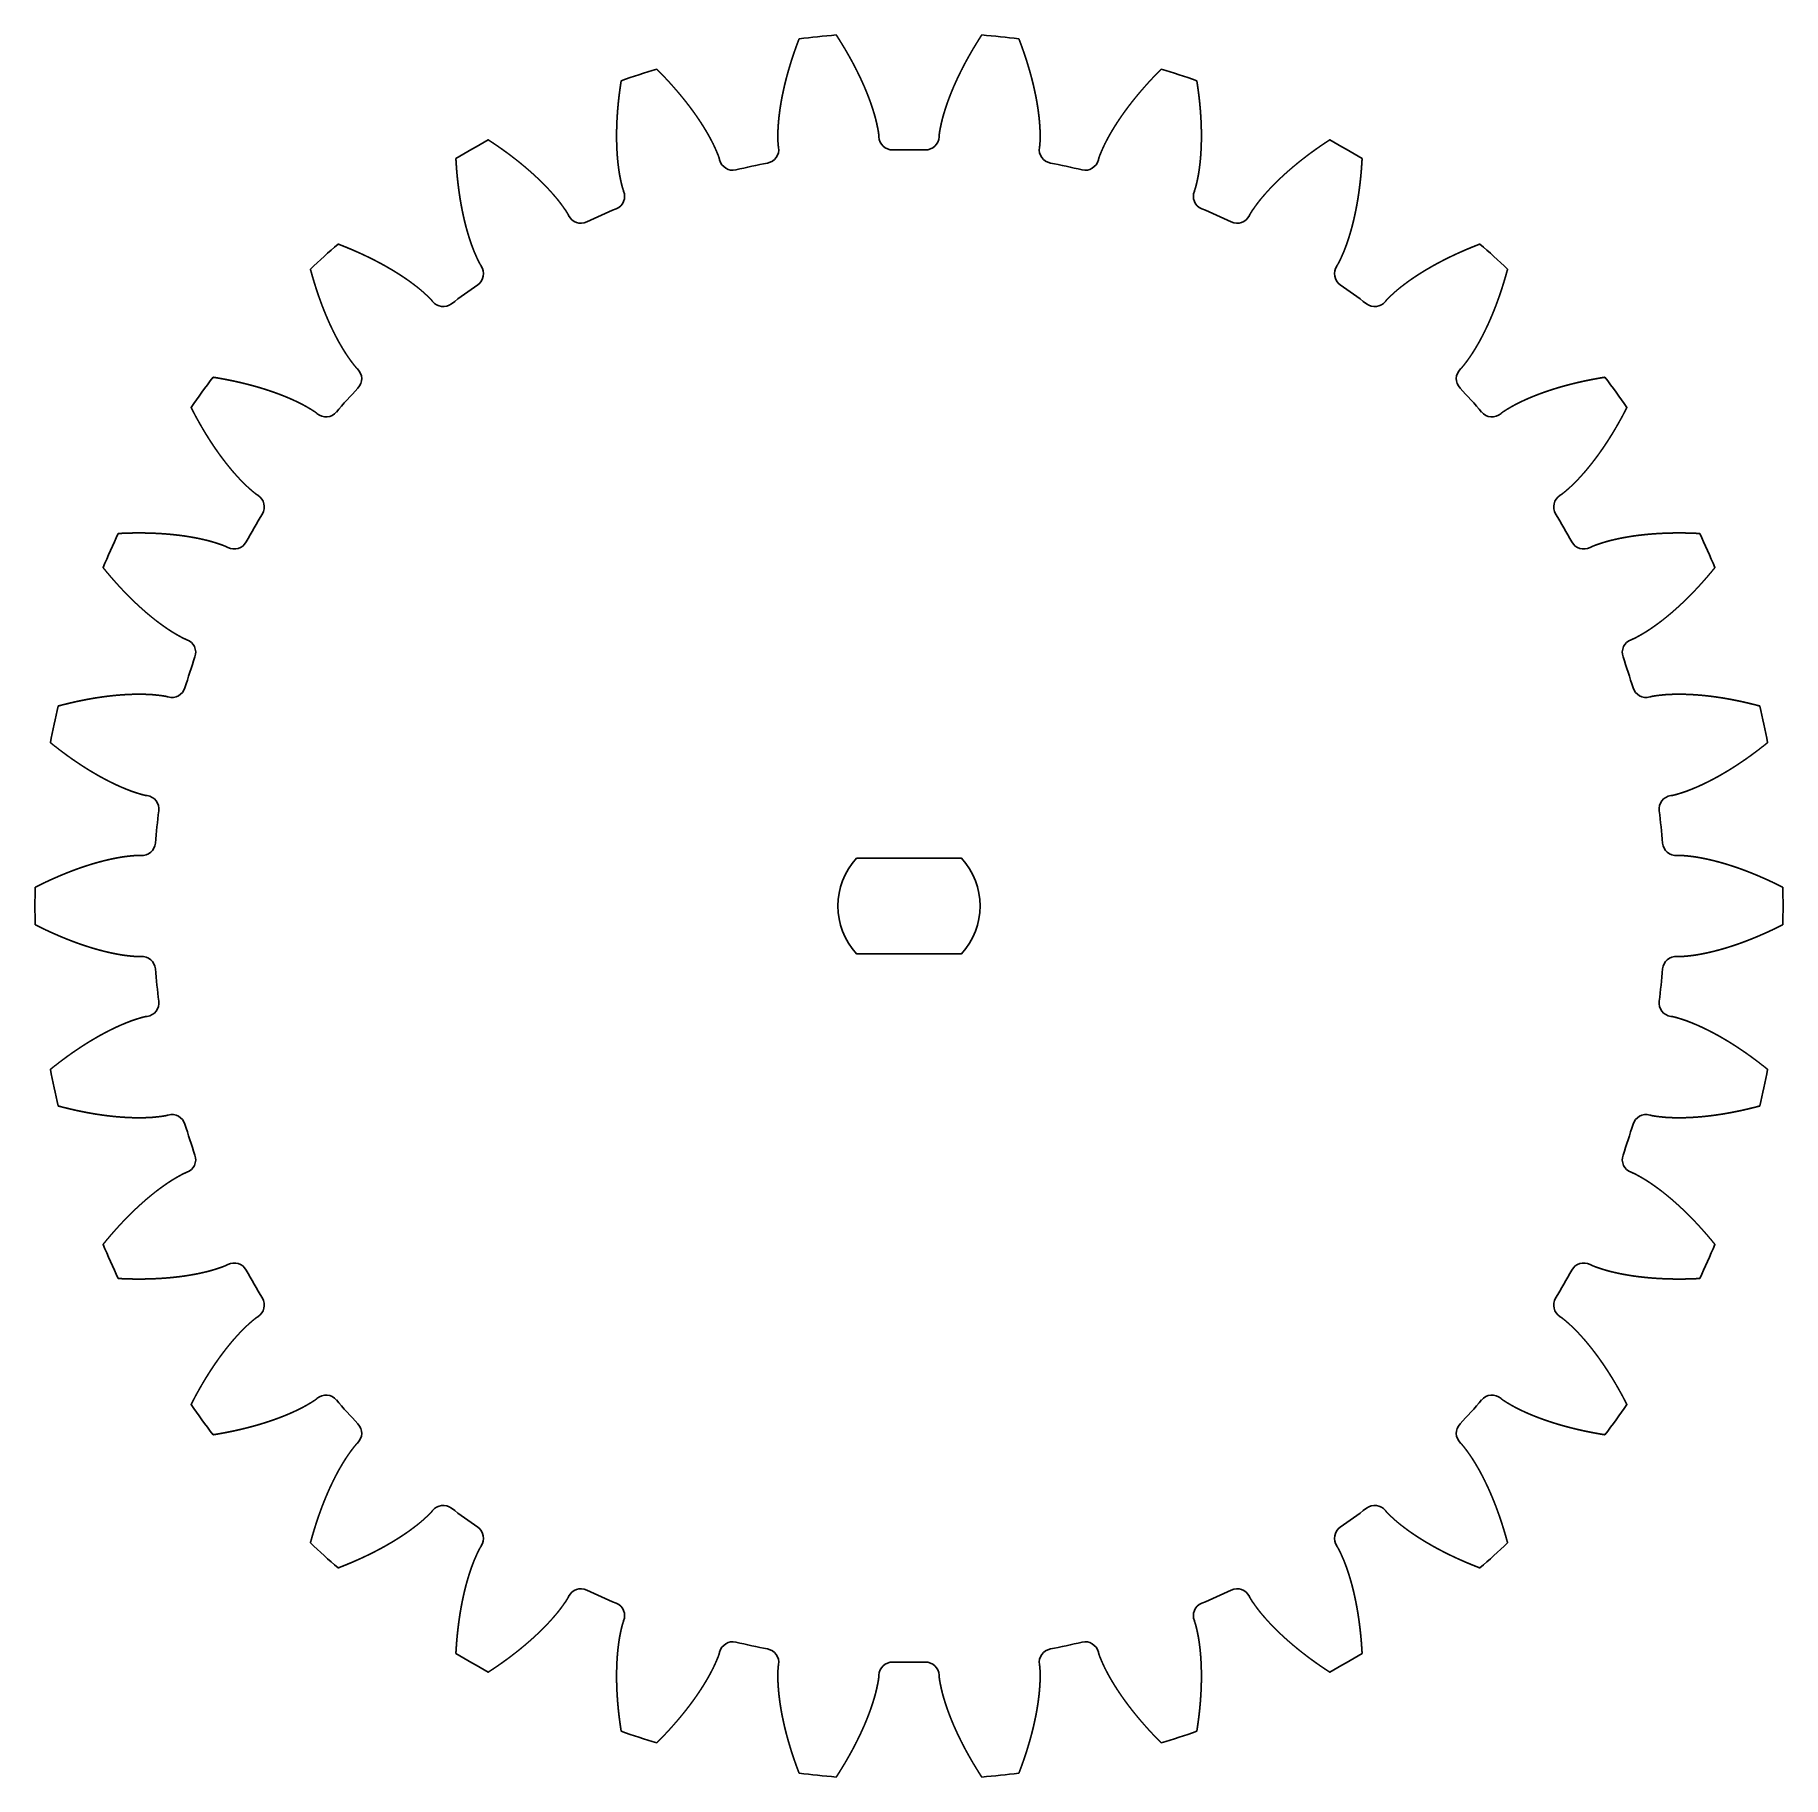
# Model space of a CAD drawing. Header units: millimetres. Extents: x -32 to 32, y -31.9 to 31.9.
import ezdxf

# ---------------------------------------------------------------- set-up
doc = ezdxf.new("R2010")
doc.units = ezdxf.units.MM
doc.layers.get('0').update_dxf_attribs({"linetype": 'CONTINUOUS'})

msp = doc.modelspace()

# ---------------------------------------------------------------- linework, layer by layer
for p, q in [((-1.102, 28.16), (-1.103, 28.169)), ((1.103, 28.169), (1.102, 28.16)), ((-4.778, 27.783), (-4.777, 27.774)), ((4.777, 27.774), (4.778, 27.783)), ((-6.933, 27.315), (-6.935, 27.324)), ((6.935, 27.324), (6.933, 27.315)), ((-10.45, 26.182), (-10.447, 26.174)), ((10.447, 26.174), (10.45, 26.182)), ((-12.461, 25.277), (-12.465, 25.285)), ((12.465, 25.285), (12.461, 25.277)), ((-15.665, 23.437), (-15.66, 23.43)), ((15.66, 23.43), (15.665, 23.437)), ((-17.444, 22.134), (-17.449, 22.141)), ((17.449, 22.141), (17.444, 22.134)), ((-20.196, 19.668), (-20.189, 19.662)), ((20.189, 19.662), (20.196, 19.668)), ((-21.665, 18.024), (-21.672, 18.029)), ((21.672, 18.029), (21.665, 18.024)), ((-23.844, 15.039), (-23.836, 15.035)), ((23.836, 15.035), (23.844, 15.039)), ((-24.938, 13.125), (-24.947, 13.13)), ((24.947, 13.13), (24.938, 13.125)), ((-26.45, 9.753), (-26.441, 9.75)), ((26.441, 9.75), (26.45, 9.753)), ((-27.122, 7.654), (-27.131, 7.656)), ((27.131, 7.656), (27.122, 7.654)), ((-27.9, 4.041), (-27.891, 4.04)), ((27.891, 4.04), (27.9, 4.041)), ((-28.121, 1.847), (-28.13, 1.848)), ((28.13, 1.848), (28.121, 1.847)), ((-28.13, -1.848), (-28.121, -1.847)), ((28.121, -1.847), (28.13, -1.848)), ((-27.891, -4.04), (-27.9, -4.041)), ((27.9, -4.041), (27.891, -4.04)), ((-27.131, -7.656), (-27.122, -7.654)), ((27.122, -7.654), (27.131, -7.656)), ((-26.441, -9.75), (-26.45, -9.753)), ((26.45, -9.753), (26.441, -9.75)), ((-24.947, -13.13), (-24.938, -13.125)), ((24.938, -13.125), (24.947, -13.13)), ((-23.836, -15.035), (-23.844, -15.039)), ((23.844, -15.039), (23.836, -15.035)), ((-21.672, -18.029), (-21.665, -18.024)), ((21.665, -18.024), (21.672, -18.029)), ((-20.189, -19.662), (-20.196, -19.668)), ((20.196, -19.668), (20.189, -19.662)), ((-17.449, -22.141), (-17.444, -22.134)), ((17.444, -22.134), (17.449, -22.141)), ((-15.66, -23.43), (-15.665, -23.437)), ((15.665, -23.437), (15.66, -23.43)), ((-12.465, -25.285), (-12.461, -25.277)), ((12.461, -25.277), (12.465, -25.285)), ((-10.447, -26.174), (-10.45, -26.182)), ((10.45, -26.182), (10.447, -26.174)), ((-6.935, -27.324), (-6.933, -27.315)), ((6.933, -27.315), (6.935, -27.324)), ((-4.777, -27.774), (-4.778, -27.783)), ((4.778, -27.783), (4.777, -27.774)), ((-1.103, -28.169), (-1.102, -28.16)), ((1.102, -28.16), (1.103, -28.169))]:
    msp.add_line(p, q)
msp.add_lwpolyline([(-1.923, 1.75), (1.923, 1.75, -0.386921), (1.923, -1.75), (-1.923, -1.75, -0.386921)], format="xyb", close=True)
for centre, radius, start, end in [((0, 0), 32, 94.77518, 97.22482), ((0, 0), 32, 82.77518, 85.22482), ((0, 0), 32, 106.77518, 109.22482), ((0, 0), 32, 70.77518, 73.22482), ((-0.603, 28.18), 0.5, 182.24153, 271.22509), ((0.603, 28.18), 0.5, 268.77491, 357.75847), ((0, 0), 32, 118.77518, 121.22482), ((-5.269, 27.689), 0.5, -79.22509, 9.75847), ((0, 0), 27.686, 88.77491, 91.22509), ((5.269, 27.689), 0.5, 170.24153, 259.22509), ((0, 0), 32, 58.77518, 61.22482), ((-6.448, 27.438), 0.5, 194.24153, 283.22509), ((0, 0), 27.686, 100.77491, 103.22509), ((0, 0), 27.686, 76.77491, 79.22509), ((6.448, 27.438), 0.5, 256.77491, 345.75847), ((-10.911, 25.988), 0.5, -67.22509, 21.75847), ((10.911, 25.988), 0.5, 158.24153, 247.22509), ((-12.012, 25.498), 0.5, 206.24153, 295.22509), ((0, 0), 27.686, 112.77491, 115.22509), ((0, 0), 27.686, 64.77491, 67.22509), ((12.012, 25.498), 0.5, 244.77491, 333.75847), ((0, 0), 32, 130.77518, 133.22482), ((0, 0), 32, 46.77518, 49.22482), ((-16.076, 23.152), 0.5, -55.22509, 33.75847), ((16.076, 23.152), 0.5, 146.24153, 235.22509), ((0, 0), 27.686, 124.77491, 127.22509), ((0, 0), 27.686, 52.77491, 55.22509), ((-17.051, 22.444), 0.5, 218.24153, 307.22509), ((17.051, 22.444), 0.5, 232.77491, 321.75847), ((0, 0), 32, 142.77518, 145.22482), ((-20.538, 19.304), 0.5, -43.22509, 45.75847), ((20.538, 19.304), 0.5, 134.24153, 223.22509), ((0, 0), 32, 34.77518, 37.22482), ((0, 0), 27.686, 136.77491, 139.22509), ((0, 0), 27.686, 40.77491, 43.22509), ((-21.345, 18.408), 0.5, 230.24153, 319.22509), ((21.345, 18.408), 0.5, 220.77491, 309.75847), ((-24.103, 14.612), 0.5, -31.22509, 57.75847), ((24.103, 14.612), 0.5, 122.24153, 211.22509), ((0, 0), 27.686, 148.77491, 151.22509), ((0, 0), 27.686, 28.77491, 31.22509), ((0, 0), 32, 154.77518, 157.22482), ((0, 0), 32, 22.77518, 25.22482), ((-24.706, 13.568), 0.5, 242.24153, 331.22509), ((24.706, 13.568), 0.5, 208.77491, 297.75847), ((-26.614, 9.281), 0.5, -19.22509, 69.75847), ((26.614, 9.281), 0.5, 110.24153, 199.22509), ((0, 0), 27.686, 160.77491, 163.22509), ((0, 0), 27.686, 16.77491, 19.22509), ((-26.987, 8.135), 0.5, 254.24153, 343.22509), ((26.987, 8.135), 0.5, 196.77491, 285.75847), ((0, 0), 32, 166.77518, 169.22482), ((0, 0), 32, 10.77518, 13.22482), ((-27.962, 3.545), 0.5, -7.22509, 81.75847), ((27.962, 3.545), 0.5, 98.24153, 187.22509), ((0, 0), 27.686, 172.77491, 175.22509), ((0, 0), 27.686, 4.77491, 7.22509), ((-28.088, 2.346), 0.5, 266.24153, 355.22509), ((28.088, 2.346), 0.5, 184.77491, 273.75847), ((0, 0), 32, 178.77518, 181.22482), ((0, 0), 32, -1.22482, 1.22482), ((-28.088, -2.346), 0.5, 4.77491, 93.75847), ((28.088, -2.346), 0.5, 86.24153, 175.22509), ((0, 0), 27.686, 184.77491, 187.22509), ((0, 0), 27.686, 352.77491, 355.22509), ((-27.962, -3.545), 0.5, -81.75847, 7.22509), ((27.962, -3.545), 0.5, 172.77491, 261.75847), ((0, 0), 32, 190.77518, 193.22482), ((0, 0), 32, 346.77518, 349.22482), ((-26.987, -8.135), 0.5, 16.77491, 105.75847), ((26.987, -8.135), 0.5, 74.24153, 163.22509), ((0, 0), 27.686, 196.77491, 199.22509), ((0, 0), 27.686, 340.77491, 343.22509), ((-26.614, -9.281), 0.5, -69.75847, 19.22509), ((26.614, -9.281), 0.5, 160.77491, 249.75847), ((0, 0), 32, 202.77518, 205.22482), ((0, 0), 32, 334.77518, 337.22482), ((-24.706, -13.568), 0.5, 28.77491, 117.75847), ((0, 0), 27.686, 208.77491, 211.22509), ((0, 0), 27.686, 328.77491, 331.22509), ((24.706, -13.568), 0.5, 62.24153, 151.22509), ((-24.103, -14.612), 0.5, -57.75847, 31.22509), ((24.103, -14.612), 0.5, 148.77491, 237.75847), ((-21.345, -18.408), 0.5, 40.77491, 129.75847), ((21.345, -18.408), 0.5, 50.24153, 139.22509), ((0, 0), 32, 214.77518, 217.22482), ((0, 0), 27.686, 220.77491, 223.22509), ((0, 0), 27.686, 316.77491, 319.22509), ((0, 0), 32, 322.77518, 325.22482), ((-20.538, -19.304), 0.5, -45.75847, 43.22509), ((20.538, -19.304), 0.5, 136.77491, 225.75847), ((-17.051, -22.444), 0.5, 52.77491, 141.75847), ((0, 0), 27.686, 232.77491, 235.22509), ((0, 0), 27.686, 304.77491, 307.22509), ((17.051, -22.444), 0.5, 38.24153, 127.22509), ((-16.076, -23.152), 0.5, -33.75847, 55.22509), ((16.076, -23.152), 0.5, 124.77491, 213.75847), ((0, 0), 32, 226.77518, 229.22482), ((0, 0), 32, 310.77518, 313.22482), ((-12.012, -25.498), 0.5, 64.77491, 153.75847), ((0, 0), 27.686, 244.77491, 247.22509), ((-10.911, -25.988), 0.5, -21.75847, 67.22509), ((10.911, -25.988), 0.5, 112.77491, 201.75847), ((0, 0), 27.686, 292.77491, 295.22509), ((12.012, -25.498), 0.5, 26.24153, 115.22509), ((0, 0), 32, 238.77518, 241.22482), ((-6.448, -27.438), 0.5, 76.77491, 165.75847), ((0, 0), 27.686, 256.77491, 259.22509), ((-5.269, -27.689), 0.5, -9.75847, 79.22509), ((5.269, -27.689), 0.5, 100.77491, 189.75847), ((0, 0), 27.686, 280.77491, 283.22509), ((6.448, -27.438), 0.5, 14.24153, 103.22509), ((0, 0), 32, 298.77518, 301.22482), ((-0.603, -28.18), 0.5, 88.77491, 177.75847), ((0, 0), 27.686, 268.77491, 271.22509), ((0.603, -28.18), 0.5, 2.24153, 91.22509), ((0, 0), 32, 250.77518, 253.22482), ((0, 0), 32, 286.77518, 289.22482), ((0, 0), 32, 262.77518, 265.22482), ((0, 0), 32, 274.77518, 277.22482)]:
    msp.add_arc(centre, radius, start, end)
for points in [[(-4.024, 31.746), (-4.029, 31.735), (-4.037, 31.712), (-4.05, 31.678), (-4.067, 31.633), (-4.088, 31.576), (-4.109, 31.52), (-4.13, 31.463), (-4.15, 31.406), (-4.17, 31.35), (-4.19, 31.293), (-4.21, 31.236), (-4.229, 31.18), (-4.248, 31.123), (-4.267, 31.066), (-4.285, 31.01), (-4.303, 30.953), (-4.321, 30.896), (-4.339, 30.839), (-4.356, 30.782), (-4.373, 30.726), (-4.39, 30.669), (-4.407, 30.612), (-4.423, 30.555), (-4.439, 30.498), (-4.455, 30.441), (-4.47, 30.384), (-4.485, 30.328), (-4.5, 30.271), (-4.514, 30.214), (-4.529, 30.157), (-4.543, 30.1), (-4.556, 30.043), (-4.569, 29.986), (-4.582, 29.929), (-4.595, 29.872), (-4.607, 29.815), (-4.619, 29.759), (-4.631, 29.702), (-4.642, 29.645), (-4.654, 29.588), (-4.664, 29.531), (-4.675, 29.474), (-4.685, 29.417), (-4.694, 29.361), (-4.703, 29.304), (-4.712, 29.247), (-4.721, 29.19), (-4.729, 29.133), (-4.737, 29.077), (-4.744, 29.02), (-4.751, 28.963), (-4.758, 28.906), (-4.764, 28.85), (-4.77, 28.793), (-4.775, 28.736), (-4.78, 28.68), (-4.784, 28.623), (-4.789, 28.567), (-4.792, 28.51), (-4.795, 28.454), (-4.798, 28.398), (-4.799, 28.341), (-4.8, 28.285), (-4.801, 28.229), (-4.801, 28.173), (-4.8, 28.117), (-4.8, 28.061), (-4.798, 28.005), (-4.796, 27.949), (-4.793, 27.893), (-4.788, 27.849), (-4.784, 27.816), (-4.78, 27.794), (-4.778, 27.783)], [(-1.103, 28.169), (-1.103, 28.18), (-1.104, 28.203), (-1.107, 28.236), (-1.111, 28.28), (-1.12, 28.335), (-1.129, 28.39), (-1.139, 28.445), (-1.15, 28.5), (-1.162, 28.555), (-1.173, 28.61), (-1.185, 28.665), (-1.198, 28.72), (-1.211, 28.775), (-1.225, 28.829), (-1.24, 28.884), (-1.255, 28.938), (-1.271, 28.993), (-1.287, 29.047), (-1.304, 29.101), (-1.321, 29.156), (-1.338, 29.21), (-1.356, 29.264), (-1.374, 29.318), (-1.393, 29.372), (-1.412, 29.426), (-1.431, 29.48), (-1.451, 29.534), (-1.471, 29.588), (-1.492, 29.641), (-1.513, 29.695), (-1.534, 29.748), (-1.556, 29.802), (-1.578, 29.855), (-1.6, 29.909), (-1.622, 29.962), (-1.645, 30.016), (-1.669, 30.069), (-1.692, 30.122), (-1.716, 30.175), (-1.74, 30.228), (-1.765, 30.281), (-1.79, 30.334), (-1.815, 30.387), (-1.84, 30.439), (-1.866, 30.492), (-1.892, 30.545), (-1.918, 30.597), (-1.945, 30.65), (-1.972, 30.702), (-1.999, 30.755), (-2.026, 30.807), (-2.054, 30.859), (-2.082, 30.911), (-2.11, 30.963), (-2.139, 31.015), (-2.168, 31.067), (-2.197, 31.119), (-2.226, 31.171), (-2.256, 31.223), (-2.286, 31.275), (-2.316, 31.326), (-2.346, 31.378), (-2.377, 31.429), (-2.408, 31.48), (-2.439, 31.532), (-2.47, 31.583), (-2.502, 31.634), (-2.534, 31.685), (-2.566, 31.736), (-2.598, 31.787), (-2.624, 31.828), (-2.644, 31.858), (-2.657, 31.879), (-2.664, 31.889)], [(2.664, 31.889), (2.657, 31.879), (2.644, 31.858), (2.624, 31.828), (2.598, 31.787), (2.566, 31.736), (2.534, 31.685), (2.502, 31.634), (2.47, 31.583), (2.439, 31.532), (2.408, 31.48), (2.377, 31.429), (2.346, 31.378), (2.316, 31.326), (2.286, 31.275), (2.256, 31.223), (2.226, 31.171), (2.197, 31.119), (2.168, 31.067), (2.139, 31.015), (2.11, 30.963), (2.082, 30.911), (2.054, 30.859), (2.026, 30.807), (1.999, 30.755), (1.972, 30.702), (1.945, 30.65), (1.918, 30.597), (1.892, 30.545), (1.866, 30.492), (1.84, 30.439), (1.815, 30.387), (1.79, 30.334), (1.765, 30.281), (1.74, 30.228), (1.716, 30.175), (1.692, 30.122), (1.669, 30.069), (1.645, 30.016), (1.622, 29.962), (1.6, 29.909), (1.578, 29.855), (1.556, 29.802), (1.534, 29.748), (1.513, 29.695), (1.492, 29.641), (1.471, 29.588), (1.451, 29.534), (1.431, 29.48), (1.412, 29.426), (1.393, 29.372), (1.374, 29.318), (1.356, 29.264), (1.338, 29.21), (1.321, 29.156), (1.304, 29.101), (1.287, 29.047), (1.271, 28.993), (1.255, 28.938), (1.24, 28.884), (1.225, 28.829), (1.211, 28.775), (1.198, 28.72), (1.185, 28.665), (1.173, 28.61), (1.162, 28.555), (1.15, 28.5), (1.139, 28.445), (1.129, 28.39), (1.12, 28.335), (1.111, 28.28), (1.107, 28.236), (1.104, 28.203), (1.103, 28.18), (1.103, 28.169)], [(4.778, 27.783), (4.78, 27.794), (4.784, 27.816), (4.788, 27.849), (4.793, 27.893), (4.796, 27.949), (4.798, 28.005), (4.8, 28.061), (4.8, 28.117), (4.801, 28.173), (4.801, 28.229), (4.8, 28.285), (4.799, 28.341), (4.798, 28.398), (4.795, 28.454), (4.792, 28.51), (4.789, 28.567), (4.784, 28.623), (4.78, 28.68), (4.775, 28.736), (4.77, 28.793), (4.764, 28.85), (4.758, 28.906), (4.751, 28.963), (4.744, 29.02), (4.737, 29.077), (4.729, 29.133), (4.721, 29.19), (4.712, 29.247), (4.703, 29.304), (4.694, 29.361), (4.685, 29.417), (4.675, 29.474), (4.664, 29.531), (4.654, 29.588), (4.642, 29.645), (4.631, 29.702), (4.619, 29.759), (4.607, 29.815), (4.595, 29.872), (4.582, 29.929), (4.569, 29.986), (4.556, 30.043), (4.543, 30.1), (4.529, 30.157), (4.514, 30.214), (4.5, 30.271), (4.485, 30.328), (4.47, 30.384), (4.455, 30.441), (4.439, 30.498), (4.423, 30.555), (4.407, 30.612), (4.39, 30.669), (4.373, 30.726), (4.356, 30.782), (4.339, 30.839), (4.321, 30.896), (4.303, 30.953), (4.285, 31.01), (4.267, 31.066), (4.248, 31.123), (4.229, 31.18), (4.21, 31.236), (4.19, 31.293), (4.17, 31.35), (4.15, 31.406), (4.13, 31.463), (4.109, 31.52), (4.088, 31.576), (4.067, 31.633), (4.05, 31.678), (4.037, 31.712), (4.029, 31.735), (4.024, 31.746)], [(-10.537, 30.215), (-10.539, 30.204), (-10.542, 30.18), (-10.548, 30.144), (-10.555, 30.096), (-10.564, 30.036), (-10.573, 29.977), (-10.581, 29.917), (-10.589, 29.857), (-10.597, 29.798), (-10.605, 29.738), (-10.612, 29.679), (-10.619, 29.619), (-10.626, 29.56), (-10.632, 29.5), (-10.639, 29.441), (-10.645, 29.382), (-10.65, 29.322), (-10.656, 29.263), (-10.661, 29.204), (-10.666, 29.145), (-10.671, 29.086), (-10.675, 29.027), (-10.679, 28.968), (-10.683, 28.909), (-10.686, 28.85), (-10.69, 28.791), (-10.693, 28.732), (-10.695, 28.674), (-10.698, 28.615), (-10.7, 28.556), (-10.701, 28.498), (-10.703, 28.439), (-10.704, 28.381), (-10.705, 28.323), (-10.705, 28.264), (-10.706, 28.206), (-10.706, 28.148), (-10.705, 28.09), (-10.705, 28.032), (-10.703, 27.974), (-10.702, 27.916), (-10.7, 27.858), (-10.698, 27.801), (-10.696, 27.743), (-10.693, 27.685), (-10.69, 27.628), (-10.687, 27.571), (-10.683, 27.513), (-10.679, 27.456), (-10.674, 27.399), (-10.669, 27.342), (-10.664, 27.285), (-10.658, 27.229), (-10.652, 27.172), (-10.645, 27.116), (-10.638, 27.059), (-10.631, 27.003), (-10.623, 26.947), (-10.615, 26.891), (-10.606, 26.835), (-10.597, 26.78), (-10.587, 26.724), (-10.576, 26.669), (-10.565, 26.614), (-10.553, 26.559), (-10.541, 26.504), (-10.529, 26.45), (-10.516, 26.395), (-10.502, 26.341), (-10.487, 26.287), (-10.474, 26.245), (-10.462, 26.213), (-10.454, 26.193), (-10.45, 26.182)], [(-6.935, 27.324), (-6.938, 27.335), (-6.944, 27.357), (-6.953, 27.389), (-6.967, 27.431), (-6.986, 27.483), (-7.007, 27.535), (-7.029, 27.587), (-7.051, 27.638), (-7.073, 27.69), (-7.096, 27.741), (-7.119, 27.792), (-7.143, 27.843), (-7.167, 27.894), (-7.193, 27.944), (-7.218, 27.995), (-7.245, 28.045), (-7.271, 28.095), (-7.298, 28.145), (-7.326, 28.194), (-7.354, 28.244), (-7.382, 28.293), (-7.411, 28.343), (-7.44, 28.392), (-7.469, 28.441), (-7.499, 28.489), (-7.529, 28.538), (-7.56, 28.587), (-7.591, 28.635), (-7.622, 28.683), (-7.654, 28.731), (-7.686, 28.779), (-7.718, 28.827), (-7.75, 28.875), (-7.783, 28.923), (-7.817, 28.97), (-7.85, 29.017), (-7.884, 29.065), (-7.918, 29.112), (-7.952, 29.159), (-7.987, 29.206), (-8.022, 29.252), (-8.057, 29.299), (-8.093, 29.345), (-8.129, 29.392), (-8.165, 29.438), (-8.201, 29.484), (-8.238, 29.53), (-8.275, 29.576), (-8.312, 29.621), (-8.35, 29.667), (-8.387, 29.712), (-8.425, 29.758), (-8.463, 29.803), (-8.502, 29.848), (-8.541, 29.893), (-8.58, 29.938), (-8.619, 29.982), (-8.658, 30.027), (-8.698, 30.072), (-8.738, 30.116), (-8.778, 30.16), (-8.819, 30.204), (-8.859, 30.248), (-8.9, 30.292), (-8.941, 30.336), (-8.983, 30.379), (-9.024, 30.423), (-9.066, 30.466), (-9.108, 30.509), (-9.15, 30.552), (-9.184, 30.587), (-9.21, 30.613), (-9.227, 30.63), (-9.236, 30.638)], [(9.236, 30.638), (9.227, 30.63), (9.21, 30.613), (9.184, 30.587), (9.15, 30.552), (9.108, 30.509), (9.066, 30.466), (9.024, 30.423), (8.983, 30.379), (8.941, 30.336), (8.9, 30.292), (8.859, 30.248), (8.819, 30.204), (8.778, 30.16), (8.738, 30.116), (8.698, 30.072), (8.658, 30.027), (8.619, 29.982), (8.58, 29.938), (8.541, 29.893), (8.502, 29.848), (8.463, 29.803), (8.425, 29.758), (8.387, 29.712), (8.35, 29.667), (8.312, 29.621), (8.275, 29.576), (8.238, 29.53), (8.201, 29.484), (8.165, 29.438), (8.129, 29.392), (8.093, 29.345), (8.057, 29.299), (8.022, 29.252), (7.987, 29.206), (7.952, 29.159), (7.918, 29.112), (7.884, 29.065), (7.85, 29.017), (7.817, 28.97), (7.783, 28.923), (7.75, 28.875), (7.718, 28.827), (7.686, 28.779), (7.654, 28.731), (7.622, 28.683), (7.591, 28.635), (7.56, 28.587), (7.529, 28.538), (7.499, 28.489), (7.469, 28.441), (7.44, 28.392), (7.411, 28.343), (7.382, 28.293), (7.354, 28.244), (7.326, 28.194), (7.298, 28.145), (7.271, 28.095), (7.245, 28.045), (7.218, 27.995), (7.193, 27.944), (7.167, 27.894), (7.143, 27.843), (7.119, 27.792), (7.096, 27.741), (7.073, 27.69), (7.051, 27.638), (7.029, 27.587), (7.007, 27.535), (6.986, 27.483), (6.967, 27.431), (6.953, 27.389), (6.944, 27.357), (6.938, 27.335), (6.935, 27.324)], [(10.45, 26.182), (10.454, 26.193), (10.462, 26.213), (10.474, 26.245), (10.487, 26.287), (10.502, 26.341), (10.516, 26.395), (10.529, 26.45), (10.541, 26.504), (10.553, 26.559), (10.565, 26.614), (10.576, 26.669), (10.587, 26.724), (10.597, 26.78), (10.606, 26.835), (10.615, 26.891), (10.623, 26.947), (10.631, 27.003), (10.638, 27.059), (10.645, 27.116), (10.652, 27.172), (10.658, 27.229), (10.664, 27.285), (10.669, 27.342), (10.674, 27.399), (10.679, 27.456), (10.683, 27.513), (10.687, 27.571), (10.69, 27.628), (10.693, 27.685), (10.696, 27.743), (10.698, 27.801), (10.7, 27.858), (10.702, 27.916), (10.703, 27.974), (10.705, 28.032), (10.705, 28.09), (10.706, 28.148), (10.706, 28.206), (10.705, 28.264), (10.705, 28.323), (10.704, 28.381), (10.703, 28.439), (10.701, 28.498), (10.7, 28.556), (10.698, 28.615), (10.695, 28.674), (10.693, 28.732), (10.69, 28.791), (10.686, 28.85), (10.683, 28.909), (10.679, 28.968), (10.675, 29.027), (10.671, 29.086), (10.666, 29.145), (10.661, 29.204), (10.656, 29.263), (10.65, 29.322), (10.645, 29.382), (10.639, 29.441), (10.632, 29.5), (10.626, 29.56), (10.619, 29.619), (10.612, 29.679), (10.605, 29.738), (10.597, 29.798), (10.589, 29.857), (10.581, 29.917), (10.573, 29.977), (10.564, 30.036), (10.555, 30.096), (10.548, 30.144), (10.542, 30.18), (10.539, 30.204), (10.537, 30.215)], [(-12.465, 25.285), (-12.47, 25.295), (-12.48, 25.315), (-12.496, 25.345), (-12.518, 25.383), (-12.548, 25.43), (-12.579, 25.477), (-12.611, 25.523), (-12.643, 25.568), (-12.676, 25.614), (-12.709, 25.659), (-12.742, 25.705), (-12.776, 25.75), (-12.81, 25.794), (-12.845, 25.838), (-12.881, 25.882), (-12.917, 25.926), (-12.954, 25.969), (-12.991, 26.012), (-13.028, 26.055), (-13.065, 26.098), (-13.103, 26.14), (-13.141, 26.182), (-13.18, 26.224), (-13.219, 26.266), (-13.258, 26.308), (-13.298, 26.349), (-13.338, 26.39), (-13.379, 26.431), (-13.419, 26.472), (-13.46, 26.512), (-13.501, 26.553), (-13.543, 26.593), (-13.585, 26.633), (-13.627, 26.672), (-13.669, 26.712), (-13.712, 26.751), (-13.754, 26.79), (-13.798, 26.829), (-13.841, 26.868), (-13.885, 26.907), (-13.929, 26.945), (-13.973, 26.983), (-14.017, 27.021), (-14.062, 27.059), (-14.107, 27.097), (-14.152, 27.134), (-14.198, 27.172), (-14.243, 27.209), (-14.289, 27.246), (-14.335, 27.283), (-14.382, 27.319), (-14.428, 27.356), (-14.475, 27.392), (-14.522, 27.428), (-14.569, 27.464), (-14.617, 27.5), (-14.664, 27.535), (-14.712, 27.571), (-14.76, 27.606), (-14.809, 27.641), (-14.857, 27.676), (-14.906, 27.711), (-14.955, 27.745), (-15.004, 27.78), (-15.053, 27.814), (-15.103, 27.848), (-15.152, 27.882), (-15.202, 27.915), (-15.252, 27.949), (-15.303, 27.982), (-15.343, 28.009), (-15.374, 28.029), (-15.394, 28.042), (-15.404, 28.048)], [(15.404, 28.048), (15.394, 28.042), (15.374, 28.029), (15.343, 28.009), (15.303, 27.982), (15.252, 27.949), (15.202, 27.915), (15.152, 27.882), (15.103, 27.848), (15.053, 27.814), (15.004, 27.78), (14.955, 27.745), (14.906, 27.711), (14.857, 27.676), (14.809, 27.641), (14.76, 27.606), (14.712, 27.571), (14.664, 27.535), (14.617, 27.5), (14.569, 27.464), (14.522, 27.428), (14.475, 27.392), (14.428, 27.356), (14.382, 27.319), (14.335, 27.283), (14.289, 27.246), (14.243, 27.209), (14.198, 27.172), (14.152, 27.134), (14.107, 27.097), (14.062, 27.059), (14.017, 27.021), (13.973, 26.983), (13.929, 26.945), (13.885, 26.907), (13.841, 26.868), (13.798, 26.829), (13.754, 26.79), (13.712, 26.751), (13.669, 26.712), (13.627, 26.672), (13.585, 26.633), (13.543, 26.593), (13.501, 26.553), (13.46, 26.512), (13.419, 26.472), (13.379, 26.431), (13.338, 26.39), (13.298, 26.349), (13.258, 26.308), (13.219, 26.266), (13.18, 26.224), (13.141, 26.182), (13.103, 26.14), (13.065, 26.098), (13.028, 26.055), (12.991, 26.012), (12.954, 25.969), (12.917, 25.926), (12.881, 25.882), (12.845, 25.838), (12.81, 25.794), (12.776, 25.75), (12.742, 25.705), (12.709, 25.659), (12.676, 25.614), (12.643, 25.568), (12.611, 25.523), (12.579, 25.477), (12.548, 25.43), (12.518, 25.383), (12.496, 25.345), (12.48, 25.315), (12.47, 25.295), (12.465, 25.285)], [(-16.589, 27.364), (-16.588, 27.352), (-16.587, 27.328), (-16.585, 27.292), (-16.582, 27.244), (-16.578, 27.183), (-16.574, 27.123), (-16.57, 27.063), (-16.566, 27.003), (-16.561, 26.943), (-16.556, 26.883), (-16.551, 26.824), (-16.545, 26.764), (-16.539, 26.705), (-16.534, 26.645), (-16.527, 26.586), (-16.521, 26.526), (-16.514, 26.467), (-16.507, 26.408), (-16.5, 26.349), (-16.492, 26.29), (-16.485, 26.232), (-16.477, 26.173), (-16.468, 26.114), (-16.46, 26.056), (-16.451, 25.998), (-16.442, 25.939), (-16.433, 25.881), (-16.423, 25.823), (-16.413, 25.765), (-16.403, 25.708), (-16.393, 25.65), (-16.382, 25.593), (-16.371, 25.535), (-16.36, 25.478), (-16.348, 25.421), (-16.336, 25.364), (-16.324, 25.307), (-16.312, 25.25), (-16.299, 25.194), (-16.286, 25.137), (-16.272, 25.081), (-16.259, 25.025), (-16.245, 24.969), (-16.23, 24.913), (-16.216, 24.857), (-16.201, 24.802), (-16.185, 24.746), (-16.17, 24.691), (-16.154, 24.636), (-16.138, 24.581), (-16.121, 24.527), (-16.104, 24.472), (-16.086, 24.418), (-16.069, 24.364), (-16.05, 24.31), (-16.032, 24.256), (-16.013, 24.203), (-15.994, 24.149), (-15.974, 24.096), (-15.954, 24.044), (-15.933, 23.991), (-15.912, 23.939), (-15.89, 23.887), (-15.867, 23.836), (-15.845, 23.785), (-15.821, 23.733), (-15.798, 23.683), (-15.774, 23.632), (-15.749, 23.582), (-15.723, 23.532), (-15.701, 23.494), (-15.684, 23.465), (-15.672, 23.447), (-15.665, 23.437)], [(15.665, 23.437), (15.672, 23.447), (15.684, 23.465), (15.701, 23.494), (15.723, 23.532), (15.749, 23.582), (15.774, 23.632), (15.798, 23.683), (15.821, 23.733), (15.845, 23.785), (15.867, 23.836), (15.89, 23.887), (15.912, 23.939), (15.933, 23.991), (15.954, 24.044), (15.974, 24.096), (15.994, 24.149), (16.013, 24.203), (16.032, 24.256), (16.05, 24.31), (16.069, 24.364), (16.086, 24.418), (16.104, 24.472), (16.121, 24.527), (16.138, 24.581), (16.154, 24.636), (16.17, 24.691), (16.185, 24.746), (16.201, 24.802), (16.216, 24.857), (16.23, 24.913), (16.245, 24.969), (16.259, 25.025), (16.272, 25.081), (16.286, 25.137), (16.299, 25.194), (16.312, 25.25), (16.324, 25.307), (16.336, 25.364), (16.348, 25.421), (16.36, 25.478), (16.371, 25.535), (16.382, 25.593), (16.393, 25.65), (16.403, 25.708), (16.413, 25.765), (16.423, 25.823), (16.433, 25.881), (16.442, 25.939), (16.451, 25.998), (16.46, 26.056), (16.468, 26.114), (16.477, 26.173), (16.485, 26.232), (16.492, 26.29), (16.5, 26.349), (16.507, 26.408), (16.514, 26.467), (16.521, 26.526), (16.527, 26.586), (16.534, 26.645), (16.539, 26.705), (16.545, 26.764), (16.551, 26.824), (16.556, 26.883), (16.561, 26.943), (16.566, 27.003), (16.57, 27.063), (16.574, 27.123), (16.578, 27.183), (16.582, 27.244), (16.585, 27.292), (16.587, 27.328), (16.588, 27.352), (16.589, 27.364)], [(-17.449, 22.141), (-17.456, 22.15), (-17.47, 22.167), (-17.492, 22.193), (-17.522, 22.226), (-17.561, 22.266), (-17.601, 22.305), (-17.642, 22.343), (-17.683, 22.381), (-17.724, 22.419), (-17.766, 22.456), (-17.808, 22.494), (-17.85, 22.531), (-17.893, 22.567), (-17.937, 22.603), (-17.981, 22.638), (-18.025, 22.674), (-18.07, 22.708), (-18.115, 22.743), (-18.16, 22.777), (-18.206, 22.811), (-18.252, 22.845), (-18.298, 22.878), (-18.344, 22.911), (-18.391, 22.944), (-18.438, 22.976), (-18.486, 23.008), (-18.534, 23.04), (-18.581, 23.072), (-18.63, 23.103), (-18.678, 23.134), (-18.727, 23.165), (-18.776, 23.196), (-18.825, 23.226), (-18.874, 23.256), (-18.924, 23.286), (-18.974, 23.316), (-19.024, 23.345), (-19.074, 23.374), (-19.125, 23.403), (-19.176, 23.432), (-19.227, 23.46), (-19.278, 23.489), (-19.329, 23.517), (-19.381, 23.544), (-19.432, 23.572), (-19.484, 23.599), (-19.537, 23.626), (-19.589, 23.653), (-19.642, 23.68), (-19.694, 23.706), (-19.747, 23.732), (-19.8, 23.758), (-19.854, 23.784), (-19.907, 23.809), (-19.961, 23.835), (-20.015, 23.86), (-20.069, 23.885), (-20.123, 23.909), (-20.177, 23.934), (-20.232, 23.958), (-20.287, 23.982), (-20.341, 24.006), (-20.396, 24.03), (-20.452, 24.053), (-20.507, 24.076), (-20.563, 24.099), (-20.618, 24.122), (-20.674, 24.145), (-20.73, 24.167), (-20.786, 24.189), (-20.831, 24.207), (-20.865, 24.22), (-20.888, 24.229), (-20.899, 24.233)], [(20.899, 24.233), (20.888, 24.229), (20.865, 24.22), (20.831, 24.207), (20.786, 24.189), (20.73, 24.167), (20.674, 24.145), (20.618, 24.122), (20.563, 24.099), (20.507, 24.076), (20.452, 24.053), (20.396, 24.03), (20.341, 24.006), (20.287, 23.982), (20.232, 23.958), (20.177, 23.934), (20.123, 23.909), (20.069, 23.885), (20.015, 23.86), (19.961, 23.835), (19.907, 23.809), (19.854, 23.784), (19.8, 23.758), (19.747, 23.732), (19.694, 23.706), (19.642, 23.68), (19.589, 23.653), (19.537, 23.626), (19.484, 23.599), (19.432, 23.572), (19.381, 23.544), (19.329, 23.517), (19.278, 23.489), (19.227, 23.46), (19.176, 23.432), (19.125, 23.403), (19.074, 23.374), (19.024, 23.345), (18.974, 23.316), (18.924, 23.286), (18.874, 23.256), (18.825, 23.226), (18.776, 23.196), (18.727, 23.165), (18.678, 23.134), (18.63, 23.103), (18.581, 23.072), (18.534, 23.04), (18.486, 23.008), (18.438, 22.976), (18.391, 22.944), (18.344, 22.911), (18.298, 22.878), (18.252, 22.845), (18.206, 22.811), (18.16, 22.777), (18.115, 22.743), (18.07, 22.708), (18.025, 22.674), (17.981, 22.638), (17.937, 22.603), (17.893, 22.567), (17.85, 22.531), (17.808, 22.494), (17.766, 22.456), (17.724, 22.419), (17.683, 22.381), (17.642, 22.343), (17.601, 22.305), (17.561, 22.266), (17.522, 22.226), (17.492, 22.193), (17.47, 22.167), (17.456, 22.15), (17.449, 22.141)], [(-21.916, 23.318), (-21.912, 23.306), (-21.906, 23.282), (-21.897, 23.247), (-21.884, 23.201), (-21.868, 23.143), (-21.851, 23.085), (-21.835, 23.027), (-21.818, 22.969), (-21.801, 22.911), (-21.783, 22.854), (-21.766, 22.797), (-21.748, 22.739), (-21.73, 22.682), (-21.712, 22.625), (-21.694, 22.569), (-21.675, 22.512), (-21.656, 22.455), (-21.637, 22.399), (-21.618, 22.343), (-21.598, 22.287), (-21.578, 22.231), (-21.558, 22.175), (-21.538, 22.12), (-21.518, 22.064), (-21.497, 22.009), (-21.476, 21.954), (-21.455, 21.899), (-21.433, 21.845), (-21.411, 21.79), (-21.39, 21.736), (-21.367, 21.681), (-21.345, 21.627), (-21.322, 21.573), (-21.299, 21.52), (-21.276, 21.466), (-21.253, 21.413), (-21.229, 21.36), (-21.205, 21.307), (-21.181, 21.254), (-21.156, 21.202), (-21.131, 21.15), (-21.106, 21.098), (-21.081, 21.046), (-21.055, 20.994), (-21.029, 20.943), (-21.003, 20.891), (-20.977, 20.84), (-20.95, 20.79), (-20.923, 20.739), (-20.896, 20.689), (-20.868, 20.639), (-20.84, 20.589), (-20.812, 20.54), (-20.783, 20.491), (-20.754, 20.442), (-20.725, 20.393), (-20.695, 20.345), (-20.665, 20.296), (-20.635, 20.249), (-20.604, 20.201), (-20.573, 20.154), (-20.541, 20.108), (-20.509, 20.062), (-20.476, 20.016), (-20.443, 19.97), (-20.41, 19.925), (-20.377, 19.88), (-20.343, 19.836), (-20.308, 19.792), (-20.273, 19.749), (-20.243, 19.716), (-20.22, 19.692), (-20.204, 19.676), (-20.196, 19.668)], [(20.196, 19.668), (20.204, 19.676), (20.22, 19.692), (20.243, 19.716), (20.273, 19.749), (20.308, 19.792), (20.343, 19.836), (20.377, 19.88), (20.41, 19.925), (20.443, 19.97), (20.476, 20.016), (20.509, 20.062), (20.541, 20.108), (20.573, 20.154), (20.604, 20.201), (20.635, 20.249), (20.665, 20.296), (20.695, 20.345), (20.725, 20.393), (20.754, 20.442), (20.783, 20.491), (20.812, 20.54), (20.84, 20.589), (20.868, 20.639), (20.896, 20.689), (20.923, 20.739), (20.95, 20.79), (20.977, 20.84), (21.003, 20.891), (21.029, 20.943), (21.055, 20.994), (21.081, 21.046), (21.106, 21.098), (21.131, 21.15), (21.156, 21.202), (21.181, 21.254), (21.205, 21.307), (21.229, 21.36), (21.253, 21.413), (21.276, 21.466), (21.299, 21.52), (21.322, 21.573), (21.345, 21.627), (21.367, 21.681), (21.39, 21.736), (21.411, 21.79), (21.433, 21.845), (21.455, 21.899), (21.476, 21.954), (21.497, 22.009), (21.518, 22.064), (21.538, 22.12), (21.558, 22.175), (21.578, 22.231), (21.598, 22.287), (21.618, 22.343), (21.637, 22.399), (21.656, 22.455), (21.675, 22.512), (21.694, 22.569), (21.712, 22.625), (21.73, 22.682), (21.748, 22.739), (21.766, 22.797), (21.783, 22.854), (21.801, 22.911), (21.818, 22.969), (21.835, 23.027), (21.851, 23.085), (21.868, 23.143), (21.884, 23.201), (21.897, 23.247), (21.906, 23.282), (21.912, 23.306), (21.916, 23.318)], [(-21.672, 18.029), (-21.68, 18.037), (-21.697, 18.051), (-21.724, 18.071), (-21.76, 18.097), (-21.806, 18.128), (-21.854, 18.158), (-21.902, 18.187), (-21.95, 18.216), (-21.998, 18.244), (-22.047, 18.272), (-22.095, 18.3), (-22.145, 18.327), (-22.194, 18.354), (-22.244, 18.38), (-22.295, 18.405), (-22.345, 18.43), (-22.396, 18.455), (-22.448, 18.48), (-22.499, 18.504), (-22.551, 18.527), (-22.603, 18.551), (-22.655, 18.574), (-22.707, 18.596), (-22.76, 18.619), (-22.813, 18.641), (-22.866, 18.662), (-22.919, 18.683), (-22.972, 18.704), (-23.026, 18.725), (-23.08, 18.746), (-23.134, 18.766), (-23.188, 18.785), (-23.243, 18.805), (-23.297, 18.824), (-23.352, 18.843), (-23.407, 18.862), (-23.462, 18.88), (-23.517, 18.898), (-23.573, 18.916), (-23.628, 18.933), (-23.684, 18.95), (-23.74, 18.967), (-23.796, 18.984), (-23.852, 19), (-23.909, 19.017), (-23.965, 19.032), (-24.022, 19.048), (-24.079, 19.063), (-24.136, 19.078), (-24.193, 19.093), (-24.25, 19.108), (-24.307, 19.122), (-24.365, 19.136), (-24.422, 19.15), (-24.48, 19.164), (-24.538, 19.177), (-24.596, 19.19), (-24.654, 19.203), (-24.713, 19.216), (-24.771, 19.228), (-24.829, 19.24), (-24.888, 19.252), (-24.947, 19.264), (-25.006, 19.275), (-25.065, 19.286), (-25.124, 19.297), (-25.183, 19.308), (-25.242, 19.319), (-25.302, 19.329), (-25.361, 19.339), (-25.409, 19.347), (-25.445, 19.353), (-25.469, 19.356), (-25.481, 19.358)], [(25.481, 19.358), (25.469, 19.356), (25.445, 19.353), (25.409, 19.347), (25.361, 19.339), (25.302, 19.329), (25.242, 19.319), (25.183, 19.308), (25.124, 19.297), (25.065, 19.286), (25.006, 19.275), (24.947, 19.264), (24.888, 19.252), (24.829, 19.24), (24.771, 19.228), (24.713, 19.216), (24.654, 19.203), (24.596, 19.19), (24.538, 19.177), (24.48, 19.164), (24.422, 19.15), (24.365, 19.136), (24.307, 19.122), (24.25, 19.108), (24.193, 19.093), (24.136, 19.078), (24.079, 19.063), (24.022, 19.048), (23.965, 19.032), (23.909, 19.017), (23.852, 19), (23.796, 18.984), (23.74, 18.967), (23.684, 18.95), (23.628, 18.933), (23.573, 18.916), (23.517, 18.898), (23.462, 18.88), (23.407, 18.862), (23.352, 18.843), (23.297, 18.824), (23.243, 18.805), (23.188, 18.785), (23.134, 18.766), (23.08, 18.746), (23.026, 18.725), (22.972, 18.704), (22.919, 18.683), (22.866, 18.662), (22.813, 18.641), (22.76, 18.619), (22.707, 18.596), (22.655, 18.574), (22.603, 18.551), (22.551, 18.527), (22.499, 18.504), (22.448, 18.48), (22.396, 18.455), (22.345, 18.43), (22.295, 18.405), (22.244, 18.38), (22.194, 18.354), (22.145, 18.327), (22.095, 18.3), (22.047, 18.272), (21.998, 18.244), (21.95, 18.216), (21.902, 18.187), (21.854, 18.158), (21.806, 18.128), (21.76, 18.097), (21.724, 18.071), (21.697, 18.051), (21.68, 18.037), (21.672, 18.029)], [(-26.285, 18.251), (-26.279, 18.241), (-26.268, 18.219), (-26.252, 18.187), (-26.229, 18.144), (-26.201, 18.09), (-26.173, 18.037), (-26.145, 17.984), (-26.117, 17.931), (-26.088, 17.878), (-26.059, 17.825), (-26.03, 17.773), (-26.001, 17.721), (-25.971, 17.669), (-25.942, 17.617), (-25.912, 17.565), (-25.882, 17.514), (-25.852, 17.462), (-25.821, 17.411), (-25.791, 17.36), (-25.76, 17.309), (-25.729, 17.259), (-25.698, 17.209), (-25.666, 17.158), (-25.635, 17.109), (-25.603, 17.059), (-25.571, 17.009), (-25.539, 16.96), (-25.507, 16.911), (-25.474, 16.862), (-25.441, 16.813), (-25.408, 16.765), (-25.375, 16.717), (-25.342, 16.669), (-25.308, 16.621), (-25.274, 16.574), (-25.24, 16.526), (-25.206, 16.479), (-25.171, 16.433), (-25.137, 16.386), (-25.102, 16.34), (-25.067, 16.294), (-25.031, 16.248), (-24.996, 16.203), (-24.96, 16.158), (-24.924, 16.113), (-24.888, 16.068), (-24.851, 16.024), (-24.815, 15.98), (-24.778, 15.936), (-24.741, 15.892), (-24.703, 15.849), (-24.665, 15.806), (-24.627, 15.764), (-24.589, 15.722), (-24.55, 15.68), (-24.512, 15.638), (-24.473, 15.597), (-24.433, 15.556), (-24.394, 15.516), (-24.354, 15.476), (-24.314, 15.436), (-24.273, 15.397), (-24.232, 15.359), (-24.19, 15.321), (-24.149, 15.284), (-24.107, 15.246), (-24.065, 15.21), (-24.022, 15.173), (-23.979, 15.137), (-23.936, 15.103), (-23.9, 15.076), (-23.872, 15.058), (-23.853, 15.045), (-23.844, 15.039)], [(23.844, 15.039), (23.853, 15.045), (23.872, 15.058), (23.9, 15.076), (23.936, 15.103), (23.979, 15.137), (24.022, 15.173), (24.065, 15.21), (24.107, 15.246), (24.149, 15.284), (24.19, 15.321), (24.232, 15.359), (24.273, 15.397), (24.314, 15.436), (24.354, 15.476), (24.394, 15.516), (24.433, 15.556), (24.473, 15.597), (24.512, 15.638), (24.55, 15.68), (24.589, 15.722), (24.627, 15.764), (24.665, 15.806), (24.703, 15.849), (24.741, 15.892), (24.778, 15.936), (24.815, 15.98), (24.851, 16.024), (24.888, 16.068), (24.924, 16.113), (24.96, 16.158), (24.996, 16.203), (25.031, 16.248), (25.067, 16.294), (25.102, 16.34), (25.137, 16.386), (25.171, 16.433), (25.206, 16.479), (25.24, 16.526), (25.274, 16.574), (25.308, 16.621), (25.342, 16.669), (25.375, 16.717), (25.408, 16.765), (25.441, 16.813), (25.474, 16.862), (25.507, 16.911), (25.539, 16.96), (25.571, 17.009), (25.603, 17.059), (25.635, 17.109), (25.666, 17.158), (25.698, 17.209), (25.729, 17.259), (25.76, 17.309), (25.791, 17.36), (25.821, 17.411), (25.852, 17.462), (25.882, 17.514), (25.912, 17.565), (25.942, 17.617), (25.971, 17.669), (26.001, 17.721), (26.03, 17.773), (26.059, 17.825), (26.088, 17.878), (26.117, 17.931), (26.145, 17.984), (26.173, 18.037), (26.201, 18.09), (26.229, 18.144), (26.252, 18.187), (26.268, 18.219), (26.279, 18.241), (26.285, 18.251)], [(-24.947, 13.13), (-24.956, 13.135), (-24.976, 13.145), (-25.006, 13.16), (-25.047, 13.178), (-25.099, 13.198), (-25.151, 13.217), (-25.204, 13.236), (-25.257, 13.254), (-25.31, 13.272), (-25.364, 13.289), (-25.417, 13.306), (-25.471, 13.322), (-25.525, 13.338), (-25.579, 13.353), (-25.634, 13.368), (-25.689, 13.382), (-25.744, 13.395), (-25.799, 13.409), (-25.854, 13.421), (-25.91, 13.434), (-25.966, 13.446), (-26.021, 13.458), (-26.077, 13.469), (-26.133, 13.48), (-26.19, 13.49), (-26.246, 13.5), (-26.303, 13.51), (-26.359, 13.519), (-26.416, 13.529), (-26.473, 13.537), (-26.53, 13.546), (-26.587, 13.554), (-26.644, 13.562), (-26.702, 13.569), (-26.759, 13.576), (-26.817, 13.583), (-26.875, 13.589), (-26.932, 13.595), (-26.99, 13.601), (-27.048, 13.607), (-27.107, 13.612), (-27.165, 13.617), (-27.223, 13.622), (-27.281, 13.626), (-27.34, 13.63), (-27.399, 13.634), (-27.457, 13.637), (-27.516, 13.641), (-27.575, 13.643), (-27.634, 13.646), (-27.693, 13.649), (-27.752, 13.651), (-27.811, 13.652), (-27.87, 13.654), (-27.93, 13.655), (-27.989, 13.656), (-28.049, 13.657), (-28.108, 13.658), (-28.168, 13.658), (-28.227, 13.658), (-28.287, 13.657), (-28.347, 13.657), (-28.407, 13.656), (-28.467, 13.655), (-28.527, 13.654), (-28.587, 13.652), (-28.647, 13.65), (-28.707, 13.648), (-28.767, 13.646), (-28.828, 13.643), (-28.876, 13.641), (-28.912, 13.639), (-28.936, 13.638), (-28.949, 13.637)], [(28.949, 13.637), (28.936, 13.638), (28.912, 13.639), (28.876, 13.641), (28.828, 13.643), (28.767, 13.646), (28.707, 13.648), (28.647, 13.65), (28.587, 13.652), (28.527, 13.654), (28.467, 13.655), (28.407, 13.656), (28.347, 13.657), (28.287, 13.657), (28.227, 13.658), (28.168, 13.658), (28.108, 13.658), (28.049, 13.657), (27.989, 13.656), (27.93, 13.655), (27.87, 13.654), (27.811, 13.652), (27.752, 13.651), (27.693, 13.649), (27.634, 13.646), (27.575, 13.643), (27.516, 13.641), (27.457, 13.637), (27.399, 13.634), (27.34, 13.63), (27.281, 13.626), (27.223, 13.622), (27.165, 13.617), (27.107, 13.612), (27.048, 13.607), (26.99, 13.601), (26.932, 13.595), (26.875, 13.589), (26.817, 13.583), (26.759, 13.576), (26.702, 13.569), (26.644, 13.562), (26.587, 13.554), (26.53, 13.546), (26.473, 13.537), (26.416, 13.529), (26.359, 13.519), (26.303, 13.51), (26.246, 13.5), (26.19, 13.49), (26.133, 13.48), (26.077, 13.469), (26.021, 13.458), (25.966, 13.446), (25.91, 13.434), (25.854, 13.421), (25.799, 13.409), (25.744, 13.395), (25.689, 13.382), (25.634, 13.368), (25.579, 13.353), (25.525, 13.338), (25.471, 13.322), (25.417, 13.306), (25.364, 13.289), (25.31, 13.272), (25.257, 13.254), (25.204, 13.236), (25.151, 13.217), (25.099, 13.198), (25.047, 13.178), (25.006, 13.16), (24.976, 13.145), (24.956, 13.135), (24.947, 13.13)], [(-29.505, 12.388), (-29.497, 12.378), (-29.482, 12.36), (-29.459, 12.331), (-29.429, 12.294), (-29.39, 12.247), (-29.352, 12.201), (-29.313, 12.155), (-29.274, 12.109), (-29.235, 12.063), (-29.196, 12.018), (-29.156, 11.973), (-29.117, 11.928), (-29.077, 11.883), (-29.038, 11.838), (-28.998, 11.794), (-28.958, 11.75), (-28.917, 11.706), (-28.877, 11.662), (-28.836, 11.619), (-28.796, 11.575), (-28.755, 11.532), (-28.714, 11.49), (-28.673, 11.447), (-28.632, 11.405), (-28.59, 11.363), (-28.549, 11.321), (-28.507, 11.28), (-28.465, 11.238), (-28.423, 11.197), (-28.381, 11.157), (-28.339, 11.116), (-28.296, 11.076), (-28.254, 11.036), (-28.211, 10.996), (-28.168, 10.957), (-28.125, 10.918), (-28.081, 10.879), (-28.038, 10.84), (-27.994, 10.802), (-27.951, 10.764), (-27.907, 10.726), (-27.863, 10.689), (-27.818, 10.652), (-27.774, 10.615), (-27.729, 10.579), (-27.685, 10.542), (-27.64, 10.507), (-27.595, 10.471), (-27.549, 10.436), (-27.504, 10.401), (-27.458, 10.367), (-27.413, 10.333), (-27.367, 10.299), (-27.32, 10.266), (-27.274, 10.233), (-27.228, 10.2), (-27.181, 10.168), (-27.134, 10.136), (-27.087, 10.105), (-27.039, 10.074), (-26.992, 10.044), (-26.944, 10.014), (-26.896, 9.985), (-26.847, 9.957), (-26.799, 9.929), (-26.75, 9.901), (-26.701, 9.874), (-26.652, 9.847), (-26.603, 9.821), (-26.553, 9.796), (-26.512, 9.778), (-26.481, 9.765), (-26.46, 9.757), (-26.45, 9.753)], [(26.45, 9.753), (26.46, 9.757), (26.481, 9.765), (26.512, 9.778), (26.553, 9.796), (26.603, 9.821), (26.652, 9.847), (26.701, 9.874), (26.75, 9.901), (26.799, 9.929), (26.847, 9.957), (26.896, 9.985), (26.944, 10.014), (26.992, 10.044), (27.039, 10.074), (27.087, 10.105), (27.134, 10.136), (27.181, 10.168), (27.228, 10.2), (27.274, 10.233), (27.32, 10.266), (27.367, 10.299), (27.413, 10.333), (27.458, 10.367), (27.504, 10.401), (27.549, 10.436), (27.595, 10.471), (27.64, 10.507), (27.685, 10.542), (27.729, 10.579), (27.774, 10.615), (27.818, 10.652), (27.863, 10.689), (27.907, 10.726), (27.951, 10.764), (27.994, 10.802), (28.038, 10.84), (28.081, 10.879), (28.125, 10.918), (28.168, 10.957), (28.211, 10.996), (28.254, 11.036), (28.296, 11.076), (28.339, 11.116), (28.381, 11.157), (28.423, 11.197), (28.465, 11.238), (28.507, 11.28), (28.549, 11.321), (28.59, 11.363), (28.632, 11.405), (28.673, 11.447), (28.714, 11.49), (28.755, 11.532), (28.796, 11.575), (28.836, 11.619), (28.877, 11.662), (28.917, 11.706), (28.958, 11.75), (28.998, 11.794), (29.038, 11.838), (29.077, 11.883), (29.117, 11.928), (29.156, 11.973), (29.196, 12.018), (29.235, 12.063), (29.274, 12.109), (29.313, 12.155), (29.352, 12.201), (29.39, 12.247), (29.429, 12.294), (29.459, 12.331), (29.482, 12.36), (29.497, 12.378), (29.505, 12.388)], [(-27.131, 7.656), (-27.142, 7.659), (-27.163, 7.665), (-27.196, 7.673), (-27.24, 7.682), (-27.294, 7.691), (-27.35, 7.699), (-27.405, 7.706), (-27.461, 7.713), (-27.517, 7.719), (-27.572, 7.725), (-27.628, 7.731), (-27.684, 7.736), (-27.741, 7.74), (-27.797, 7.743), (-27.853, 7.746), (-27.91, 7.748), (-27.966, 7.75), (-28.023, 7.752), (-28.08, 7.753), (-28.137, 7.753), (-28.194, 7.754), (-28.251, 7.753), (-28.308, 7.753), (-28.365, 7.752), (-28.422, 7.75), (-28.479, 7.748), (-28.537, 7.746), (-28.594, 7.744), (-28.652, 7.741), (-28.709, 7.737), (-28.767, 7.734), (-28.824, 7.73), (-28.882, 7.725), (-28.939, 7.721), (-28.997, 7.716), (-29.055, 7.71), (-29.113, 7.705), (-29.171, 7.699), (-29.228, 7.692), (-29.286, 7.686), (-29.344, 7.679), (-29.402, 7.672), (-29.46, 7.664), (-29.518, 7.656), (-29.576, 7.648), (-29.634, 7.639), (-29.693, 7.631), (-29.751, 7.622), (-29.809, 7.612), (-29.867, 7.603), (-29.925, 7.593), (-29.984, 7.582), (-30.042, 7.572), (-30.1, 7.561), (-30.158, 7.55), (-30.217, 7.539), (-30.275, 7.527), (-30.333, 7.515), (-30.392, 7.503), (-30.45, 7.491), (-30.509, 7.478), (-30.567, 7.465), (-30.625, 7.452), (-30.684, 7.438), (-30.742, 7.424), (-30.801, 7.41), (-30.859, 7.396), (-30.918, 7.382), (-30.976, 7.367), (-31.034, 7.352), (-31.081, 7.339), (-31.116, 7.33), (-31.14, 7.324), (-31.151, 7.321)], [(31.151, 7.321), (31.14, 7.324), (31.116, 7.33), (31.081, 7.339), (31.034, 7.352), (30.976, 7.367), (30.918, 7.382), (30.859, 7.396), (30.801, 7.41), (30.742, 7.424), (30.684, 7.438), (30.625, 7.452), (30.567, 7.465), (30.509, 7.478), (30.45, 7.491), (30.392, 7.503), (30.333, 7.515), (30.275, 7.527), (30.217, 7.539), (30.158, 7.55), (30.1, 7.561), (30.042, 7.572), (29.984, 7.582), (29.925, 7.593), (29.867, 7.603), (29.809, 7.612), (29.751, 7.622), (29.693, 7.631), (29.634, 7.639), (29.576, 7.648), (29.518, 7.656), (29.46, 7.664), (29.402, 7.672), (29.344, 7.679), (29.286, 7.686), (29.228, 7.692), (29.171, 7.699), (29.113, 7.705), (29.055, 7.71), (28.997, 7.716), (28.939, 7.721), (28.882, 7.725), (28.824, 7.73), (28.767, 7.734), (28.709, 7.737), (28.652, 7.741), (28.594, 7.744), (28.537, 7.746), (28.479, 7.748), (28.422, 7.75), (28.365, 7.752), (28.308, 7.753), (28.251, 7.753), (28.194, 7.754), (28.137, 7.753), (28.08, 7.753), (28.023, 7.752), (27.966, 7.75), (27.91, 7.748), (27.853, 7.746), (27.797, 7.743), (27.741, 7.74), (27.684, 7.736), (27.628, 7.731), (27.572, 7.725), (27.517, 7.719), (27.461, 7.713), (27.405, 7.706), (27.35, 7.699), (27.294, 7.691), (27.24, 7.682), (27.196, 7.673), (27.163, 7.665), (27.142, 7.659), (27.131, 7.656)], [(-31.436, 5.983), (-31.426, 5.975), (-31.408, 5.96), (-31.379, 5.937), (-31.342, 5.907), (-31.294, 5.869), (-31.247, 5.832), (-31.199, 5.795), (-31.152, 5.758), (-31.104, 5.721), (-31.056, 5.685), (-31.008, 5.649), (-30.961, 5.613), (-30.912, 5.578), (-30.864, 5.542), (-30.816, 5.507), (-30.768, 5.472), (-30.719, 5.438), (-30.671, 5.403), (-30.622, 5.369), (-30.573, 5.335), (-30.524, 5.302), (-30.475, 5.269), (-30.426, 5.236), (-30.377, 5.203), (-30.328, 5.17), (-30.279, 5.138), (-30.229, 5.106), (-30.18, 5.074), (-30.13, 5.043), (-30.08, 5.012), (-30.031, 4.981), (-29.981, 4.951), (-29.931, 4.92), (-29.88, 4.891), (-29.83, 4.861), (-29.78, 4.832), (-29.73, 4.803), (-29.679, 4.774), (-29.628, 4.745), (-29.578, 4.717), (-29.527, 4.69), (-29.476, 4.662), (-29.425, 4.635), (-29.374, 4.608), (-29.323, 4.582), (-29.272, 4.556), (-29.22, 4.53), (-29.169, 4.505), (-29.117, 4.48), (-29.066, 4.455), (-29.014, 4.431), (-28.962, 4.408), (-28.91, 4.384), (-28.858, 4.361), (-28.806, 4.339), (-28.753, 4.317), (-28.701, 4.295), (-28.648, 4.273), (-28.596, 4.253), (-28.543, 4.232), (-28.49, 4.212), (-28.437, 4.193), (-28.384, 4.175), (-28.331, 4.157), (-28.277, 4.14), (-28.224, 4.123), (-28.17, 4.107), (-28.117, 4.09), (-28.063, 4.075), (-28.009, 4.061), (-27.966, 4.052), (-27.933, 4.046), (-27.911, 4.043), (-27.9, 4.041)], [(27.9, 4.041), (27.911, 4.043), (27.933, 4.046), (27.966, 4.052), (28.009, 4.061), (28.063, 4.075), (28.117, 4.09), (28.17, 4.107), (28.224, 4.123), (28.277, 4.14), (28.331, 4.157), (28.384, 4.175), (28.437, 4.193), (28.49, 4.212), (28.543, 4.232), (28.596, 4.253), (28.648, 4.273), (28.701, 4.295), (28.753, 4.317), (28.806, 4.339), (28.858, 4.361), (28.91, 4.384), (28.962, 4.408), (29.014, 4.431), (29.066, 4.455), (29.117, 4.48), (29.169, 4.505), (29.22, 4.53), (29.272, 4.556), (29.323, 4.582), (29.374, 4.608), (29.425, 4.635), (29.476, 4.662), (29.527, 4.69), (29.578, 4.717), (29.628, 4.745), (29.679, 4.774), (29.73, 4.803), (29.78, 4.832), (29.83, 4.861), (29.88, 4.891), (29.931, 4.92), (29.981, 4.951), (30.031, 4.981), (30.08, 5.012), (30.13, 5.043), (30.18, 5.074), (30.229, 5.106), (30.279, 5.138), (30.328, 5.17), (30.377, 5.203), (30.426, 5.236), (30.475, 5.269), (30.524, 5.302), (30.573, 5.335), (30.622, 5.369), (30.671, 5.403), (30.719, 5.438), (30.768, 5.472), (30.816, 5.507), (30.864, 5.542), (30.912, 5.578), (30.961, 5.613), (31.008, 5.649), (31.056, 5.685), (31.104, 5.721), (31.152, 5.758), (31.199, 5.795), (31.247, 5.832), (31.294, 5.869), (31.342, 5.907), (31.379, 5.937), (31.408, 5.96), (31.426, 5.975), (31.436, 5.983)], [(-28.13, 1.848), (-28.141, 1.849), (-28.164, 1.85), (-28.197, 1.851), (-28.241, 1.851), (-28.297, 1.848), (-28.353, 1.845), (-28.409, 1.84), (-28.464, 1.835), (-28.52, 1.83), (-28.576, 1.824), (-28.632, 1.817), (-28.688, 1.811), (-28.744, 1.803), (-28.799, 1.795), (-28.855, 1.786), (-28.911, 1.776), (-28.967, 1.766), (-29.022, 1.756), (-29.078, 1.745), (-29.134, 1.734), (-29.19, 1.722), (-29.245, 1.71), (-29.301, 1.698), (-29.357, 1.685), (-29.412, 1.672), (-29.468, 1.658), (-29.524, 1.644), (-29.579, 1.629), (-29.635, 1.615), (-29.69, 1.599), (-29.746, 1.584), (-29.801, 1.568), (-29.857, 1.552), (-29.912, 1.535), (-29.968, 1.518), (-30.023, 1.501), (-30.078, 1.483), (-30.134, 1.466), (-30.189, 1.447), (-30.244, 1.429), (-30.3, 1.41), (-30.355, 1.391), (-30.41, 1.371), (-30.465, 1.352), (-30.52, 1.332), (-30.575, 1.311), (-30.63, 1.29), (-30.685, 1.269), (-30.74, 1.248), (-30.795, 1.227), (-30.85, 1.205), (-30.905, 1.183), (-30.96, 1.16), (-31.014, 1.138), (-31.069, 1.115), (-31.124, 1.092), (-31.178, 1.068), (-31.233, 1.044), (-31.288, 1.02), (-31.342, 0.996), (-31.397, 0.971), (-31.451, 0.947), (-31.505, 0.921), (-31.56, 0.896), (-31.614, 0.87), (-31.668, 0.845), (-31.722, 0.818), (-31.777, 0.792), (-31.831, 0.765), (-31.885, 0.739), (-31.928, 0.717), (-31.96, 0.7), (-31.982, 0.69), (-31.993, 0.684)], [(31.993, 0.684), (31.982, 0.69), (31.96, 0.7), (31.928, 0.717), (31.885, 0.739), (31.831, 0.765), (31.777, 0.792), (31.722, 0.818), (31.668, 0.845), (31.614, 0.87), (31.56, 0.896), (31.505, 0.921), (31.451, 0.947), (31.397, 0.971), (31.342, 0.996), (31.288, 1.02), (31.233, 1.044), (31.178, 1.068), (31.124, 1.092), (31.069, 1.115), (31.014, 1.138), (30.96, 1.16), (30.905, 1.183), (30.85, 1.205), (30.795, 1.227), (30.74, 1.248), (30.685, 1.269), (30.63, 1.29), (30.575, 1.311), (30.52, 1.332), (30.465, 1.352), (30.41, 1.371), (30.355, 1.391), (30.3, 1.41), (30.244, 1.429), (30.189, 1.447), (30.134, 1.466), (30.078, 1.483), (30.023, 1.501), (29.968, 1.518), (29.912, 1.535), (29.857, 1.552), (29.801, 1.568), (29.746, 1.584), (29.69, 1.599), (29.635, 1.615), (29.579, 1.629), (29.524, 1.644), (29.468, 1.658), (29.412, 1.672), (29.357, 1.685), (29.301, 1.698), (29.245, 1.71), (29.19, 1.722), (29.134, 1.734), (29.078, 1.745), (29.022, 1.756), (28.967, 1.766), (28.911, 1.776), (28.855, 1.786), (28.799, 1.795), (28.744, 1.803), (28.688, 1.811), (28.632, 1.817), (28.576, 1.824), (28.52, 1.83), (28.464, 1.835), (28.409, 1.84), (28.353, 1.845), (28.297, 1.848), (28.241, 1.851), (28.197, 1.851), (28.164, 1.85), (28.141, 1.849), (28.13, 1.848)], [(-31.993, -0.684), (-31.982, -0.69), (-31.96, -0.7), (-31.928, -0.717), (-31.885, -0.739), (-31.831, -0.765), (-31.777, -0.792), (-31.722, -0.818), (-31.668, -0.845), (-31.614, -0.87), (-31.56, -0.896), (-31.505, -0.921), (-31.451, -0.947), (-31.397, -0.971), (-31.342, -0.996), (-31.288, -1.02), (-31.233, -1.044), (-31.178, -1.068), (-31.124, -1.092), (-31.069, -1.115), (-31.014, -1.138), (-30.96, -1.16), (-30.905, -1.183), (-30.85, -1.205), (-30.795, -1.227), (-30.74, -1.248), (-30.685, -1.269), (-30.63, -1.29), (-30.575, -1.311), (-30.52, -1.332), (-30.465, -1.352), (-30.41, -1.371), (-30.355, -1.391), (-30.3, -1.41), (-30.244, -1.429), (-30.189, -1.447), (-30.134, -1.466), (-30.078, -1.483), (-30.023, -1.501), (-29.968, -1.518), (-29.912, -1.535), (-29.857, -1.552), (-29.801, -1.568), (-29.746, -1.584), (-29.69, -1.599), (-29.635, -1.615), (-29.579, -1.629), (-29.524, -1.644), (-29.468, -1.658), (-29.412, -1.672), (-29.357, -1.685), (-29.301, -1.698), (-29.245, -1.71), (-29.19, -1.722), (-29.134, -1.734), (-29.078, -1.745), (-29.022, -1.756), (-28.967, -1.766), (-28.911, -1.776), (-28.855, -1.786), (-28.799, -1.795), (-28.744, -1.803), (-28.688, -1.811), (-28.632, -1.817), (-28.576, -1.824), (-28.52, -1.83), (-28.464, -1.835), (-28.409, -1.84), (-28.353, -1.845), (-28.297, -1.848), (-28.241, -1.851), (-28.197, -1.851), (-28.164, -1.85), (-28.141, -1.849), (-28.13, -1.848)], [(28.13, -1.848), (28.141, -1.849), (28.164, -1.85), (28.197, -1.851), (28.241, -1.851), (28.297, -1.848), (28.353, -1.845), (28.409, -1.84), (28.464, -1.835), (28.52, -1.83), (28.576, -1.824), (28.632, -1.817), (28.688, -1.811), (28.744, -1.803), (28.799, -1.795), (28.855, -1.786), (28.911, -1.776), (28.967, -1.766), (29.022, -1.756), (29.078, -1.745), (29.134, -1.734), (29.19, -1.722), (29.245, -1.71), (29.301, -1.698), (29.357, -1.685), (29.412, -1.672), (29.468, -1.658), (29.524, -1.644), (29.579, -1.629), (29.635, -1.615), (29.69, -1.599), (29.746, -1.584), (29.801, -1.568), (29.857, -1.552), (29.912, -1.535), (29.968, -1.518), (30.023, -1.501), (30.078, -1.483), (30.134, -1.466), (30.189, -1.447), (30.244, -1.429), (30.3, -1.41), (30.355, -1.391), (30.41, -1.371), (30.465, -1.352), (30.52, -1.332), (30.575, -1.311), (30.63, -1.29), (30.685, -1.269), (30.74, -1.248), (30.795, -1.227), (30.85, -1.205), (30.905, -1.183), (30.96, -1.16), (31.014, -1.138), (31.069, -1.115), (31.124, -1.092), (31.178, -1.068), (31.233, -1.044), (31.288, -1.02), (31.342, -0.996), (31.397, -0.971), (31.451, -0.947), (31.505, -0.921), (31.56, -0.896), (31.614, -0.87), (31.668, -0.845), (31.722, -0.818), (31.777, -0.792), (31.831, -0.765), (31.885, -0.739), (31.928, -0.717), (31.96, -0.7), (31.982, -0.69), (31.993, -0.684)], [(-27.9, -4.041), (-27.911, -4.043), (-27.933, -4.046), (-27.966, -4.052), (-28.009, -4.061), (-28.063, -4.075), (-28.117, -4.09), (-28.17, -4.107), (-28.224, -4.123), (-28.277, -4.14), (-28.331, -4.157), (-28.384, -4.175), (-28.437, -4.193), (-28.49, -4.212), (-28.543, -4.232), (-28.596, -4.253), (-28.648, -4.273), (-28.701, -4.295), (-28.753, -4.317), (-28.806, -4.339), (-28.858, -4.361), (-28.91, -4.384), (-28.962, -4.408), (-29.014, -4.431), (-29.066, -4.455), (-29.117, -4.48), (-29.169, -4.505), (-29.22, -4.53), (-29.272, -4.556), (-29.323, -4.582), (-29.374, -4.608), (-29.425, -4.635), (-29.476, -4.662), (-29.527, -4.69), (-29.578, -4.717), (-29.628, -4.745), (-29.679, -4.774), (-29.73, -4.803), (-29.78, -4.832), (-29.83, -4.861), (-29.88, -4.891), (-29.931, -4.92), (-29.981, -4.951), (-30.031, -4.981), (-30.08, -5.012), (-30.13, -5.043), (-30.18, -5.074), (-30.229, -5.106), (-30.279, -5.138), (-30.328, -5.17), (-30.377, -5.203), (-30.426, -5.236), (-30.475, -5.269), (-30.524, -5.302), (-30.573, -5.335), (-30.622, -5.369), (-30.671, -5.403), (-30.719, -5.438), (-30.768, -5.472), (-30.816, -5.507), (-30.864, -5.542), (-30.912, -5.578), (-30.961, -5.613), (-31.008, -5.649), (-31.056, -5.685), (-31.104, -5.721), (-31.152, -5.758), (-31.199, -5.795), (-31.247, -5.832), (-31.294, -5.869), (-31.342, -5.907), (-31.379, -5.937), (-31.408, -5.96), (-31.426, -5.975), (-31.436, -5.983)], [(31.436, -5.983), (31.426, -5.975), (31.408, -5.96), (31.379, -5.937), (31.342, -5.907), (31.294, -5.869), (31.247, -5.832), (31.199, -5.795), (31.152, -5.758), (31.104, -5.721), (31.056, -5.685), (31.008, -5.649), (30.961, -5.613), (30.912, -5.578), (30.864, -5.542), (30.816, -5.507), (30.768, -5.472), (30.719, -5.438), (30.671, -5.403), (30.622, -5.369), (30.573, -5.335), (30.524, -5.302), (30.475, -5.269), (30.426, -5.236), (30.377, -5.203), (30.328, -5.17), (30.279, -5.138), (30.229, -5.106), (30.18, -5.074), (30.13, -5.043), (30.08, -5.012), (30.031, -4.981), (29.981, -4.951), (29.931, -4.92), (29.88, -4.891), (29.83, -4.861), (29.78, -4.832), (29.73, -4.803), (29.679, -4.774), (29.628, -4.745), (29.578, -4.717), (29.527, -4.69), (29.476, -4.662), (29.425, -4.635), (29.374, -4.608), (29.323, -4.582), (29.272, -4.556), (29.22, -4.53), (29.169, -4.505), (29.117, -4.48), (29.066, -4.455), (29.014, -4.431), (28.962, -4.408), (28.91, -4.384), (28.858, -4.361), (28.806, -4.339), (28.753, -4.317), (28.701, -4.295), (28.648, -4.273), (28.596, -4.253), (28.543, -4.232), (28.49, -4.212), (28.437, -4.193), (28.384, -4.175), (28.331, -4.157), (28.277, -4.14), (28.224, -4.123), (28.17, -4.107), (28.117, -4.09), (28.063, -4.075), (28.009, -4.061), (27.966, -4.052), (27.933, -4.046), (27.911, -4.043), (27.9, -4.041)], [(-31.151, -7.321), (-31.14, -7.324), (-31.116, -7.33), (-31.081, -7.339), (-31.034, -7.352), (-30.976, -7.367), (-30.918, -7.382), (-30.859, -7.396), (-30.801, -7.41), (-30.742, -7.424), (-30.684, -7.438), (-30.625, -7.452), (-30.567, -7.465), (-30.509, -7.478), (-30.45, -7.491), (-30.392, -7.503), (-30.333, -7.515), (-30.275, -7.527), (-30.217, -7.539), (-30.158, -7.55), (-30.1, -7.561), (-30.042, -7.572), (-29.984, -7.582), (-29.925, -7.593), (-29.867, -7.603), (-29.809, -7.612), (-29.751, -7.622), (-29.693, -7.631), (-29.634, -7.639), (-29.576, -7.648), (-29.518, -7.656), (-29.46, -7.664), (-29.402, -7.672), (-29.344, -7.679), (-29.286, -7.686), (-29.228, -7.692), (-29.171, -7.699), (-29.113, -7.705), (-29.055, -7.71), (-28.997, -7.716), (-28.939, -7.721), (-28.882, -7.725), (-28.824, -7.73), (-28.767, -7.734), (-28.709, -7.737), (-28.652, -7.741), (-28.594, -7.744), (-28.537, -7.746), (-28.479, -7.748), (-28.422, -7.75), (-28.365, -7.752), (-28.308, -7.753), (-28.251, -7.753), (-28.194, -7.754), (-28.137, -7.753), (-28.08, -7.753), (-28.023, -7.752), (-27.966, -7.75), (-27.91, -7.748), (-27.853, -7.746), (-27.797, -7.743), (-27.741, -7.74), (-27.684, -7.736), (-27.628, -7.731), (-27.572, -7.725), (-27.517, -7.719), (-27.461, -7.713), (-27.405, -7.706), (-27.35, -7.699), (-27.294, -7.691), (-27.24, -7.682), (-27.196, -7.673), (-27.163, -7.665), (-27.142, -7.659), (-27.131, -7.656)], [(27.131, -7.656), (27.142, -7.659), (27.163, -7.665), (27.196, -7.673), (27.24, -7.682), (27.294, -7.691), (27.35, -7.699), (27.405, -7.706), (27.461, -7.713), (27.517, -7.719), (27.572, -7.725), (27.628, -7.731), (27.684, -7.736), (27.741, -7.74), (27.797, -7.743), (27.853, -7.746), (27.91, -7.748), (27.966, -7.75), (28.023, -7.752), (28.08, -7.753), (28.137, -7.753), (28.194, -7.754), (28.251, -7.753), (28.308, -7.753), (28.365, -7.752), (28.422, -7.75), (28.479, -7.748), (28.537, -7.746), (28.594, -7.744), (28.652, -7.741), (28.709, -7.737), (28.767, -7.734), (28.824, -7.73), (28.882, -7.725), (28.939, -7.721), (28.997, -7.716), (29.055, -7.71), (29.113, -7.705), (29.171, -7.699), (29.228, -7.692), (29.286, -7.686), (29.344, -7.679), (29.402, -7.672), (29.46, -7.664), (29.518, -7.656), (29.576, -7.648), (29.634, -7.639), (29.693, -7.631), (29.751, -7.622), (29.809, -7.612), (29.867, -7.603), (29.925, -7.593), (29.984, -7.582), (30.042, -7.572), (30.1, -7.561), (30.158, -7.55), (30.217, -7.539), (30.275, -7.527), (30.333, -7.515), (30.392, -7.503), (30.45, -7.491), (30.509, -7.478), (30.567, -7.465), (30.625, -7.452), (30.684, -7.438), (30.742, -7.424), (30.801, -7.41), (30.859, -7.396), (30.918, -7.382), (30.976, -7.367), (31.034, -7.352), (31.081, -7.339), (31.116, -7.33), (31.14, -7.324), (31.151, -7.321)], [(-26.45, -9.753), (-26.46, -9.757), (-26.481, -9.765), (-26.512, -9.778), (-26.553, -9.796), (-26.603, -9.821), (-26.652, -9.847), (-26.701, -9.874), (-26.75, -9.901), (-26.799, -9.929), (-26.847, -9.957), (-26.896, -9.985), (-26.944, -10.014), (-26.992, -10.044), (-27.039, -10.074), (-27.087, -10.105), (-27.134, -10.136), (-27.181, -10.168), (-27.228, -10.2), (-27.274, -10.233), (-27.32, -10.266), (-27.367, -10.299), (-27.413, -10.333), (-27.458, -10.367), (-27.504, -10.401), (-27.549, -10.436), (-27.595, -10.471), (-27.64, -10.507), (-27.685, -10.542), (-27.729, -10.579), (-27.774, -10.615), (-27.818, -10.652), (-27.863, -10.689), (-27.907, -10.726), (-27.951, -10.764), (-27.994, -10.802), (-28.038, -10.84), (-28.081, -10.879), (-28.125, -10.918), (-28.168, -10.957), (-28.211, -10.996), (-28.254, -11.036), (-28.296, -11.076), (-28.339, -11.116), (-28.381, -11.157), (-28.423, -11.197), (-28.465, -11.238), (-28.507, -11.28), (-28.549, -11.321), (-28.59, -11.363), (-28.632, -11.405), (-28.673, -11.447), (-28.714, -11.49), (-28.755, -11.532), (-28.796, -11.575), (-28.836, -11.619), (-28.877, -11.662), (-28.917, -11.706), (-28.958, -11.75), (-28.998, -11.794), (-29.038, -11.838), (-29.077, -11.883), (-29.117, -11.928), (-29.156, -11.973), (-29.196, -12.018), (-29.235, -12.063), (-29.274, -12.109), (-29.313, -12.155), (-29.352, -12.201), (-29.39, -12.247), (-29.429, -12.294), (-29.459, -12.331), (-29.482, -12.36), (-29.497, -12.378), (-29.505, -12.388)], [(29.505, -12.388), (29.497, -12.378), (29.482, -12.36), (29.459, -12.331), (29.429, -12.294), (29.39, -12.247), (29.352, -12.201), (29.313, -12.155), (29.274, -12.109), (29.235, -12.063), (29.196, -12.018), (29.156, -11.973), (29.117, -11.928), (29.077, -11.883), (29.038, -11.838), (28.998, -11.794), (28.958, -11.75), (28.917, -11.706), (28.877, -11.662), (28.836, -11.619), (28.796, -11.575), (28.755, -11.532), (28.714, -11.49), (28.673, -11.447), (28.632, -11.405), (28.59, -11.363), (28.549, -11.321), (28.507, -11.28), (28.465, -11.238), (28.423, -11.197), (28.381, -11.157), (28.339, -11.116), (28.296, -11.076), (28.254, -11.036), (28.211, -10.996), (28.168, -10.957), (28.125, -10.918), (28.081, -10.879), (28.038, -10.84), (27.994, -10.802), (27.951, -10.764), (27.907, -10.726), (27.863, -10.689), (27.818, -10.652), (27.774, -10.615), (27.729, -10.579), (27.685, -10.542), (27.64, -10.507), (27.595, -10.471), (27.549, -10.436), (27.504, -10.401), (27.458, -10.367), (27.413, -10.333), (27.367, -10.299), (27.32, -10.266), (27.274, -10.233), (27.228, -10.2), (27.181, -10.168), (27.134, -10.136), (27.087, -10.105), (27.039, -10.074), (26.992, -10.044), (26.944, -10.014), (26.896, -9.985), (26.847, -9.957), (26.799, -9.929), (26.75, -9.901), (26.701, -9.874), (26.652, -9.847), (26.603, -9.821), (26.553, -9.796), (26.512, -9.778), (26.481, -9.765), (26.46, -9.757), (26.45, -9.753)], [(-28.949, -13.637), (-28.936, -13.638), (-28.912, -13.639), (-28.876, -13.641), (-28.828, -13.643), (-28.767, -13.646), (-28.707, -13.648), (-28.647, -13.65), (-28.587, -13.652), (-28.527, -13.654), (-28.467, -13.655), (-28.407, -13.656), (-28.347, -13.657), (-28.287, -13.657), (-28.227, -13.658), (-28.168, -13.658), (-28.108, -13.658), (-28.049, -13.657), (-27.989, -13.656), (-27.93, -13.655), (-27.87, -13.654), (-27.811, -13.652), (-27.752, -13.651), (-27.693, -13.649), (-27.634, -13.646), (-27.575, -13.643), (-27.516, -13.641), (-27.457, -13.637), (-27.399, -13.634), (-27.34, -13.63), (-27.281, -13.626), (-27.223, -13.622), (-27.165, -13.617), (-27.107, -13.612), (-27.048, -13.607), (-26.99, -13.601), (-26.932, -13.595), (-26.875, -13.589), (-26.817, -13.583), (-26.759, -13.576), (-26.702, -13.569), (-26.644, -13.562), (-26.587, -13.554), (-26.53, -13.546), (-26.473, -13.537), (-26.416, -13.529), (-26.359, -13.519), (-26.303, -13.51), (-26.246, -13.5), (-26.19, -13.49), (-26.133, -13.48), (-26.077, -13.469), (-26.021, -13.458), (-25.966, -13.446), (-25.91, -13.434), (-25.854, -13.421), (-25.799, -13.409), (-25.744, -13.395), (-25.689, -13.382), (-25.634, -13.368), (-25.579, -13.353), (-25.525, -13.338), (-25.471, -13.322), (-25.417, -13.306), (-25.364, -13.289), (-25.31, -13.272), (-25.257, -13.254), (-25.204, -13.236), (-25.151, -13.217), (-25.099, -13.198), (-25.047, -13.178), (-25.006, -13.16), (-24.976, -13.145), (-24.956, -13.135), (-24.947, -13.13)], [(24.947, -13.13), (24.956, -13.135), (24.976, -13.145), (25.006, -13.16), (25.047, -13.178), (25.099, -13.198), (25.151, -13.217), (25.204, -13.236), (25.257, -13.254), (25.31, -13.272), (25.364, -13.289), (25.417, -13.306), (25.471, -13.322), (25.525, -13.338), (25.579, -13.353), (25.634, -13.368), (25.689, -13.382), (25.744, -13.395), (25.799, -13.409), (25.854, -13.421), (25.91, -13.434), (25.966, -13.446), (26.021, -13.458), (26.077, -13.469), (26.133, -13.48), (26.19, -13.49), (26.246, -13.5), (26.303, -13.51), (26.359, -13.519), (26.416, -13.529), (26.473, -13.537), (26.53, -13.546), (26.587, -13.554), (26.644, -13.562), (26.702, -13.569), (26.759, -13.576), (26.817, -13.583), (26.875, -13.589), (26.932, -13.595), (26.99, -13.601), (27.048, -13.607), (27.107, -13.612), (27.165, -13.617), (27.223, -13.622), (27.281, -13.626), (27.34, -13.63), (27.399, -13.634), (27.457, -13.637), (27.516, -13.641), (27.575, -13.643), (27.634, -13.646), (27.693, -13.649), (27.752, -13.651), (27.811, -13.652), (27.87, -13.654), (27.93, -13.655), (27.989, -13.656), (28.049, -13.657), (28.108, -13.658), (28.168, -13.658), (28.227, -13.658), (28.287, -13.657), (28.347, -13.657), (28.407, -13.656), (28.467, -13.655), (28.527, -13.654), (28.587, -13.652), (28.647, -13.65), (28.707, -13.648), (28.767, -13.646), (28.828, -13.643), (28.876, -13.641), (28.912, -13.639), (28.936, -13.638), (28.949, -13.637)], [(-23.844, -15.039), (-23.853, -15.045), (-23.872, -15.058), (-23.9, -15.076), (-23.936, -15.103), (-23.979, -15.137), (-24.022, -15.173), (-24.065, -15.21), (-24.107, -15.246), (-24.149, -15.284), (-24.19, -15.321), (-24.232, -15.359), (-24.273, -15.397), (-24.314, -15.436), (-24.354, -15.476), (-24.394, -15.516), (-24.433, -15.556), (-24.473, -15.597), (-24.512, -15.638), (-24.55, -15.68), (-24.589, -15.722), (-24.627, -15.764), (-24.665, -15.806), (-24.703, -15.849), (-24.741, -15.892), (-24.778, -15.936), (-24.815, -15.98), (-24.851, -16.024), (-24.888, -16.068), (-24.924, -16.113), (-24.96, -16.158), (-24.996, -16.203), (-25.031, -16.248), (-25.067, -16.294), (-25.102, -16.34), (-25.137, -16.386), (-25.171, -16.433), (-25.206, -16.479), (-25.24, -16.526), (-25.274, -16.574), (-25.308, -16.621), (-25.342, -16.669), (-25.375, -16.717), (-25.408, -16.765), (-25.441, -16.813), (-25.474, -16.862), (-25.507, -16.911), (-25.539, -16.96), (-25.571, -17.009), (-25.603, -17.059), (-25.635, -17.109), (-25.666, -17.158), (-25.698, -17.209), (-25.729, -17.259), (-25.76, -17.309), (-25.791, -17.36), (-25.821, -17.411), (-25.852, -17.462), (-25.882, -17.514), (-25.912, -17.565), (-25.942, -17.617), (-25.971, -17.669), (-26.001, -17.721), (-26.03, -17.773), (-26.059, -17.825), (-26.088, -17.878), (-26.117, -17.931), (-26.145, -17.984), (-26.173, -18.037), (-26.201, -18.09), (-26.229, -18.144), (-26.252, -18.187), (-26.268, -18.219), (-26.279, -18.241), (-26.285, -18.251)], [(26.285, -18.251), (26.279, -18.241), (26.268, -18.219), (26.252, -18.187), (26.229, -18.144), (26.201, -18.09), (26.173, -18.037), (26.145, -17.984), (26.117, -17.931), (26.088, -17.878), (26.059, -17.825), (26.03, -17.773), (26.001, -17.721), (25.971, -17.669), (25.942, -17.617), (25.912, -17.565), (25.882, -17.514), (25.852, -17.462), (25.821, -17.411), (25.791, -17.36), (25.76, -17.309), (25.729, -17.259), (25.698, -17.209), (25.666, -17.158), (25.635, -17.109), (25.603, -17.059), (25.571, -17.009), (25.539, -16.96), (25.507, -16.911), (25.474, -16.862), (25.441, -16.813), (25.408, -16.765), (25.375, -16.717), (25.342, -16.669), (25.308, -16.621), (25.274, -16.574), (25.24, -16.526), (25.206, -16.479), (25.171, -16.433), (25.137, -16.386), (25.102, -16.34), (25.067, -16.294), (25.031, -16.248), (24.996, -16.203), (24.96, -16.158), (24.924, -16.113), (24.888, -16.068), (24.851, -16.024), (24.815, -15.98), (24.778, -15.936), (24.741, -15.892), (24.703, -15.849), (24.665, -15.806), (24.627, -15.764), (24.589, -15.722), (24.55, -15.68), (24.512, -15.638), (24.473, -15.597), (24.433, -15.556), (24.394, -15.516), (24.354, -15.476), (24.314, -15.436), (24.273, -15.397), (24.232, -15.359), (24.19, -15.321), (24.149, -15.284), (24.107, -15.246), (24.065, -15.21), (24.022, -15.173), (23.979, -15.137), (23.936, -15.103), (23.9, -15.076), (23.872, -15.058), (23.853, -15.045), (23.844, -15.039)], [(-25.481, -19.358), (-25.469, -19.356), (-25.445, -19.353), (-25.409, -19.347), (-25.361, -19.339), (-25.302, -19.329), (-25.242, -19.319), (-25.183, -19.308), (-25.124, -19.297), (-25.065, -19.286), (-25.006, -19.275), (-24.947, -19.264), (-24.888, -19.252), (-24.829, -19.24), (-24.771, -19.228), (-24.713, -19.216), (-24.654, -19.203), (-24.596, -19.19), (-24.538, -19.177), (-24.48, -19.164), (-24.422, -19.15), (-24.365, -19.136), (-24.307, -19.122), (-24.25, -19.108), (-24.193, -19.093), (-24.136, -19.078), (-24.079, -19.063), (-24.022, -19.048), (-23.965, -19.032), (-23.909, -19.017), (-23.852, -19), (-23.796, -18.984), (-23.74, -18.967), (-23.684, -18.95), (-23.628, -18.933), (-23.573, -18.916), (-23.517, -18.898), (-23.462, -18.88), (-23.407, -18.862), (-23.352, -18.843), (-23.297, -18.824), (-23.243, -18.805), (-23.188, -18.785), (-23.134, -18.766), (-23.08, -18.746), (-23.026, -18.725), (-22.972, -18.704), (-22.919, -18.683), (-22.866, -18.662), (-22.813, -18.641), (-22.76, -18.619), (-22.707, -18.596), (-22.655, -18.574), (-22.603, -18.551), (-22.551, -18.527), (-22.499, -18.504), (-22.448, -18.48), (-22.396, -18.455), (-22.345, -18.43), (-22.295, -18.405), (-22.244, -18.38), (-22.194, -18.354), (-22.145, -18.327), (-22.095, -18.3), (-22.047, -18.272), (-21.998, -18.244), (-21.95, -18.216), (-21.902, -18.187), (-21.854, -18.158), (-21.806, -18.128), (-21.76, -18.097), (-21.724, -18.071), (-21.697, -18.051), (-21.68, -18.037), (-21.672, -18.029)], [(21.672, -18.029), (21.68, -18.037), (21.697, -18.051), (21.724, -18.071), (21.76, -18.097), (21.806, -18.128), (21.854, -18.158), (21.902, -18.187), (21.95, -18.216), (21.998, -18.244), (22.047, -18.272), (22.095, -18.3), (22.145, -18.327), (22.194, -18.354), (22.244, -18.38), (22.295, -18.405), (22.345, -18.43), (22.396, -18.455), (22.448, -18.48), (22.499, -18.504), (22.551, -18.527), (22.603, -18.551), (22.655, -18.574), (22.707, -18.596), (22.76, -18.619), (22.813, -18.641), (22.866, -18.662), (22.919, -18.683), (22.972, -18.704), (23.026, -18.725), (23.08, -18.746), (23.134, -18.766), (23.188, -18.785), (23.243, -18.805), (23.297, -18.824), (23.352, -18.843), (23.407, -18.862), (23.462, -18.88), (23.517, -18.898), (23.573, -18.916), (23.628, -18.933), (23.684, -18.95), (23.74, -18.967), (23.796, -18.984), (23.852, -19), (23.909, -19.017), (23.965, -19.032), (24.022, -19.048), (24.079, -19.063), (24.136, -19.078), (24.193, -19.093), (24.25, -19.108), (24.307, -19.122), (24.365, -19.136), (24.422, -19.15), (24.48, -19.164), (24.538, -19.177), (24.596, -19.19), (24.654, -19.203), (24.713, -19.216), (24.771, -19.228), (24.829, -19.24), (24.888, -19.252), (24.947, -19.264), (25.006, -19.275), (25.065, -19.286), (25.124, -19.297), (25.183, -19.308), (25.242, -19.319), (25.302, -19.329), (25.361, -19.339), (25.409, -19.347), (25.445, -19.353), (25.469, -19.356), (25.481, -19.358)], [(-20.196, -19.668), (-20.204, -19.676), (-20.22, -19.692), (-20.243, -19.716), (-20.273, -19.749), (-20.308, -19.792), (-20.343, -19.836), (-20.377, -19.88), (-20.41, -19.925), (-20.443, -19.97), (-20.476, -20.016), (-20.509, -20.062), (-20.541, -20.108), (-20.573, -20.154), (-20.604, -20.201), (-20.635, -20.249), (-20.665, -20.296), (-20.695, -20.345), (-20.725, -20.393), (-20.754, -20.442), (-20.783, -20.491), (-20.812, -20.54), (-20.84, -20.589), (-20.868, -20.639), (-20.896, -20.689), (-20.923, -20.739), (-20.95, -20.79), (-20.977, -20.84), (-21.003, -20.891), (-21.029, -20.943), (-21.055, -20.994), (-21.081, -21.046), (-21.106, -21.098), (-21.131, -21.15), (-21.156, -21.202), (-21.181, -21.254), (-21.205, -21.307), (-21.229, -21.36), (-21.253, -21.413), (-21.276, -21.466), (-21.299, -21.52), (-21.322, -21.573), (-21.345, -21.627), (-21.367, -21.681), (-21.39, -21.736), (-21.411, -21.79), (-21.433, -21.845), (-21.455, -21.899), (-21.476, -21.954), (-21.497, -22.009), (-21.518, -22.064), (-21.538, -22.12), (-21.558, -22.175), (-21.578, -22.231), (-21.598, -22.287), (-21.618, -22.343), (-21.637, -22.399), (-21.656, -22.455), (-21.675, -22.512), (-21.694, -22.569), (-21.712, -22.625), (-21.73, -22.682), (-21.748, -22.739), (-21.766, -22.797), (-21.783, -22.854), (-21.801, -22.911), (-21.818, -22.969), (-21.835, -23.027), (-21.851, -23.085), (-21.868, -23.143), (-21.884, -23.201), (-21.897, -23.247), (-21.906, -23.282), (-21.912, -23.306), (-21.916, -23.318)], [(21.916, -23.318), (21.912, -23.306), (21.906, -23.282), (21.897, -23.247), (21.884, -23.201), (21.868, -23.143), (21.851, -23.085), (21.835, -23.027), (21.818, -22.969), (21.801, -22.911), (21.783, -22.854), (21.766, -22.797), (21.748, -22.739), (21.73, -22.682), (21.712, -22.625), (21.694, -22.569), (21.675, -22.512), (21.656, -22.455), (21.637, -22.399), (21.618, -22.343), (21.598, -22.287), (21.578, -22.231), (21.558, -22.175), (21.538, -22.12), (21.518, -22.064), (21.497, -22.009), (21.476, -21.954), (21.455, -21.899), (21.433, -21.845), (21.411, -21.79), (21.39, -21.736), (21.367, -21.681), (21.345, -21.627), (21.322, -21.573), (21.299, -21.52), (21.276, -21.466), (21.253, -21.413), (21.229, -21.36), (21.205, -21.307), (21.181, -21.254), (21.156, -21.202), (21.131, -21.15), (21.106, -21.098), (21.081, -21.046), (21.055, -20.994), (21.029, -20.943), (21.003, -20.891), (20.977, -20.84), (20.95, -20.79), (20.923, -20.739), (20.896, -20.689), (20.868, -20.639), (20.84, -20.589), (20.812, -20.54), (20.783, -20.491), (20.754, -20.442), (20.725, -20.393), (20.695, -20.345), (20.665, -20.296), (20.635, -20.249), (20.604, -20.201), (20.573, -20.154), (20.541, -20.108), (20.509, -20.062), (20.476, -20.016), (20.443, -19.97), (20.41, -19.925), (20.377, -19.88), (20.343, -19.836), (20.308, -19.792), (20.273, -19.749), (20.243, -19.716), (20.22, -19.692), (20.204, -19.676), (20.196, -19.668)], [(-20.899, -24.233), (-20.888, -24.229), (-20.865, -24.22), (-20.831, -24.207), (-20.786, -24.189), (-20.73, -24.167), (-20.674, -24.145), (-20.618, -24.122), (-20.563, -24.099), (-20.507, -24.076), (-20.452, -24.053), (-20.396, -24.03), (-20.341, -24.006), (-20.287, -23.982), (-20.232, -23.958), (-20.177, -23.934), (-20.123, -23.909), (-20.069, -23.885), (-20.015, -23.86), (-19.961, -23.835), (-19.907, -23.809), (-19.854, -23.784), (-19.8, -23.758), (-19.747, -23.732), (-19.694, -23.706), (-19.642, -23.68), (-19.589, -23.653), (-19.537, -23.626), (-19.484, -23.599), (-19.432, -23.572), (-19.381, -23.544), (-19.329, -23.517), (-19.278, -23.489), (-19.227, -23.46), (-19.176, -23.432), (-19.125, -23.403), (-19.074, -23.374), (-19.024, -23.345), (-18.974, -23.316), (-18.924, -23.286), (-18.874, -23.256), (-18.825, -23.226), (-18.776, -23.196), (-18.727, -23.165), (-18.678, -23.134), (-18.63, -23.103), (-18.581, -23.072), (-18.534, -23.04), (-18.486, -23.008), (-18.438, -22.976), (-18.391, -22.944), (-18.344, -22.911), (-18.298, -22.878), (-18.252, -22.845), (-18.206, -22.811), (-18.16, -22.777), (-18.115, -22.743), (-18.07, -22.708), (-18.025, -22.674), (-17.981, -22.638), (-17.937, -22.603), (-17.893, -22.567), (-17.85, -22.531), (-17.808, -22.494), (-17.766, -22.456), (-17.724, -22.419), (-17.683, -22.381), (-17.642, -22.343), (-17.601, -22.305), (-17.561, -22.266), (-17.522, -22.226), (-17.492, -22.193), (-17.47, -22.167), (-17.456, -22.15), (-17.449, -22.141)], [(17.449, -22.141), (17.456, -22.15), (17.47, -22.167), (17.492, -22.193), (17.522, -22.226), (17.561, -22.266), (17.601, -22.305), (17.642, -22.343), (17.683, -22.381), (17.724, -22.419), (17.766, -22.456), (17.808, -22.494), (17.85, -22.531), (17.893, -22.567), (17.937, -22.603), (17.981, -22.638), (18.025, -22.674), (18.07, -22.708), (18.115, -22.743), (18.16, -22.777), (18.206, -22.811), (18.252, -22.845), (18.298, -22.878), (18.344, -22.911), (18.391, -22.944), (18.438, -22.976), (18.486, -23.008), (18.534, -23.04), (18.581, -23.072), (18.63, -23.103), (18.678, -23.134), (18.727, -23.165), (18.776, -23.196), (18.825, -23.226), (18.874, -23.256), (18.924, -23.286), (18.974, -23.316), (19.024, -23.345), (19.074, -23.374), (19.125, -23.403), (19.176, -23.432), (19.227, -23.46), (19.278, -23.489), (19.329, -23.517), (19.381, -23.544), (19.432, -23.572), (19.484, -23.599), (19.537, -23.626), (19.589, -23.653), (19.642, -23.68), (19.694, -23.706), (19.747, -23.732), (19.8, -23.758), (19.854, -23.784), (19.907, -23.809), (19.961, -23.835), (20.015, -23.86), (20.069, -23.885), (20.123, -23.909), (20.177, -23.934), (20.232, -23.958), (20.287, -23.982), (20.341, -24.006), (20.396, -24.03), (20.452, -24.053), (20.507, -24.076), (20.563, -24.099), (20.618, -24.122), (20.674, -24.145), (20.73, -24.167), (20.786, -24.189), (20.831, -24.207), (20.865, -24.22), (20.888, -24.229), (20.899, -24.233)], [(-15.665, -23.437), (-15.672, -23.447), (-15.684, -23.465), (-15.701, -23.494), (-15.723, -23.532), (-15.749, -23.582), (-15.774, -23.632), (-15.798, -23.683), (-15.821, -23.733), (-15.845, -23.785), (-15.867, -23.836), (-15.89, -23.887), (-15.912, -23.939), (-15.933, -23.991), (-15.954, -24.044), (-15.974, -24.096), (-15.994, -24.149), (-16.013, -24.203), (-16.032, -24.256), (-16.05, -24.31), (-16.069, -24.364), (-16.086, -24.418), (-16.104, -24.472), (-16.121, -24.527), (-16.138, -24.581), (-16.154, -24.636), (-16.17, -24.691), (-16.185, -24.746), (-16.201, -24.802), (-16.216, -24.857), (-16.23, -24.913), (-16.245, -24.969), (-16.259, -25.025), (-16.272, -25.081), (-16.286, -25.137), (-16.299, -25.194), (-16.312, -25.25), (-16.324, -25.307), (-16.336, -25.364), (-16.348, -25.421), (-16.36, -25.478), (-16.371, -25.535), (-16.382, -25.593), (-16.393, -25.65), (-16.403, -25.708), (-16.413, -25.765), (-16.423, -25.823), (-16.433, -25.881), (-16.442, -25.939), (-16.451, -25.998), (-16.46, -26.056), (-16.468, -26.114), (-16.477, -26.173), (-16.485, -26.232), (-16.492, -26.29), (-16.5, -26.349), (-16.507, -26.408), (-16.514, -26.467), (-16.521, -26.526), (-16.527, -26.586), (-16.534, -26.645), (-16.539, -26.705), (-16.545, -26.764), (-16.551, -26.824), (-16.556, -26.883), (-16.561, -26.943), (-16.566, -27.003), (-16.57, -27.063), (-16.574, -27.123), (-16.578, -27.183), (-16.582, -27.244), (-16.585, -27.292), (-16.587, -27.328), (-16.588, -27.352), (-16.589, -27.364)], [(16.589, -27.364), (16.588, -27.352), (16.587, -27.328), (16.585, -27.292), (16.582, -27.244), (16.578, -27.183), (16.574, -27.123), (16.57, -27.063), (16.566, -27.003), (16.561, -26.943), (16.556, -26.883), (16.551, -26.824), (16.545, -26.764), (16.539, -26.705), (16.534, -26.645), (16.527, -26.586), (16.521, -26.526), (16.514, -26.467), (16.507, -26.408), (16.5, -26.349), (16.492, -26.29), (16.485, -26.232), (16.477, -26.173), (16.468, -26.114), (16.46, -26.056), (16.451, -25.998), (16.442, -25.939), (16.433, -25.881), (16.423, -25.823), (16.413, -25.765), (16.403, -25.708), (16.393, -25.65), (16.382, -25.593), (16.371, -25.535), (16.36, -25.478), (16.348, -25.421), (16.336, -25.364), (16.324, -25.307), (16.312, -25.25), (16.299, -25.194), (16.286, -25.137), (16.272, -25.081), (16.259, -25.025), (16.245, -24.969), (16.23, -24.913), (16.216, -24.857), (16.201, -24.802), (16.185, -24.746), (16.17, -24.691), (16.154, -24.636), (16.138, -24.581), (16.121, -24.527), (16.104, -24.472), (16.086, -24.418), (16.069, -24.364), (16.05, -24.31), (16.032, -24.256), (16.013, -24.203), (15.994, -24.149), (15.974, -24.096), (15.954, -24.044), (15.933, -23.991), (15.912, -23.939), (15.89, -23.887), (15.867, -23.836), (15.845, -23.785), (15.821, -23.733), (15.798, -23.683), (15.774, -23.632), (15.749, -23.582), (15.723, -23.532), (15.701, -23.494), (15.684, -23.465), (15.672, -23.447), (15.665, -23.437)], [(-15.404, -28.048), (-15.394, -28.042), (-15.374, -28.029), (-15.343, -28.009), (-15.303, -27.982), (-15.252, -27.949), (-15.202, -27.915), (-15.152, -27.882), (-15.103, -27.848), (-15.053, -27.814), (-15.004, -27.78), (-14.955, -27.745), (-14.906, -27.711), (-14.857, -27.676), (-14.809, -27.641), (-14.76, -27.606), (-14.712, -27.571), (-14.664, -27.535), (-14.617, -27.5), (-14.569, -27.464), (-14.522, -27.428), (-14.475, -27.392), (-14.428, -27.356), (-14.382, -27.319), (-14.335, -27.283), (-14.289, -27.246), (-14.243, -27.209), (-14.198, -27.172), (-14.152, -27.134), (-14.107, -27.097), (-14.062, -27.059), (-14.017, -27.021), (-13.973, -26.983), (-13.929, -26.945), (-13.885, -26.907), (-13.841, -26.868), (-13.798, -26.829), (-13.754, -26.79), (-13.712, -26.751), (-13.669, -26.712), (-13.627, -26.672), (-13.585, -26.633), (-13.543, -26.593), (-13.501, -26.553), (-13.46, -26.512), (-13.419, -26.472), (-13.379, -26.431), (-13.338, -26.39), (-13.298, -26.349), (-13.258, -26.308), (-13.219, -26.266), (-13.18, -26.224), (-13.141, -26.182), (-13.103, -26.14), (-13.065, -26.098), (-13.028, -26.055), (-12.991, -26.012), (-12.954, -25.969), (-12.917, -25.926), (-12.881, -25.882), (-12.845, -25.838), (-12.81, -25.794), (-12.776, -25.75), (-12.742, -25.705), (-12.709, -25.659), (-12.676, -25.614), (-12.643, -25.568), (-12.611, -25.523), (-12.579, -25.477), (-12.548, -25.43), (-12.518, -25.383), (-12.496, -25.345), (-12.48, -25.315), (-12.47, -25.295), (-12.465, -25.285)], [(12.465, -25.285), (12.47, -25.295), (12.48, -25.315), (12.496, -25.345), (12.518, -25.383), (12.548, -25.43), (12.579, -25.477), (12.611, -25.523), (12.643, -25.568), (12.676, -25.614), (12.709, -25.659), (12.742, -25.705), (12.776, -25.75), (12.81, -25.794), (12.845, -25.838), (12.881, -25.882), (12.917, -25.926), (12.954, -25.969), (12.991, -26.012), (13.028, -26.055), (13.065, -26.098), (13.103, -26.14), (13.141, -26.182), (13.18, -26.224), (13.219, -26.266), (13.258, -26.308), (13.298, -26.349), (13.338, -26.39), (13.379, -26.431), (13.419, -26.472), (13.46, -26.512), (13.501, -26.553), (13.543, -26.593), (13.585, -26.633), (13.627, -26.672), (13.669, -26.712), (13.712, -26.751), (13.754, -26.79), (13.798, -26.829), (13.841, -26.868), (13.885, -26.907), (13.929, -26.945), (13.973, -26.983), (14.017, -27.021), (14.062, -27.059), (14.107, -27.097), (14.152, -27.134), (14.198, -27.172), (14.243, -27.209), (14.289, -27.246), (14.335, -27.283), (14.382, -27.319), (14.428, -27.356), (14.475, -27.392), (14.522, -27.428), (14.569, -27.464), (14.617, -27.5), (14.664, -27.535), (14.712, -27.571), (14.76, -27.606), (14.809, -27.641), (14.857, -27.676), (14.906, -27.711), (14.955, -27.745), (15.004, -27.78), (15.053, -27.814), (15.103, -27.848), (15.152, -27.882), (15.202, -27.915), (15.252, -27.949), (15.303, -27.982), (15.343, -28.009), (15.374, -28.029), (15.394, -28.042), (15.404, -28.048)], [(-10.45, -26.182), (-10.454, -26.193), (-10.462, -26.213), (-10.474, -26.245), (-10.487, -26.287), (-10.502, -26.341), (-10.516, -26.395), (-10.529, -26.45), (-10.541, -26.504), (-10.553, -26.559), (-10.565, -26.614), (-10.576, -26.669), (-10.587, -26.724), (-10.597, -26.78), (-10.606, -26.835), (-10.615, -26.891), (-10.623, -26.947), (-10.631, -27.003), (-10.638, -27.059), (-10.645, -27.116), (-10.652, -27.172), (-10.658, -27.229), (-10.664, -27.285), (-10.669, -27.342), (-10.674, -27.399), (-10.679, -27.456), (-10.683, -27.513), (-10.687, -27.571), (-10.69, -27.628), (-10.693, -27.685), (-10.696, -27.743), (-10.698, -27.801), (-10.7, -27.858), (-10.702, -27.916), (-10.703, -27.974), (-10.705, -28.032), (-10.705, -28.09), (-10.706, -28.148), (-10.706, -28.206), (-10.705, -28.264), (-10.705, -28.323), (-10.704, -28.381), (-10.703, -28.439), (-10.701, -28.498), (-10.7, -28.556), (-10.698, -28.615), (-10.695, -28.674), (-10.693, -28.732), (-10.69, -28.791), (-10.686, -28.85), (-10.683, -28.909), (-10.679, -28.968), (-10.675, -29.027), (-10.671, -29.086), (-10.666, -29.145), (-10.661, -29.204), (-10.656, -29.263), (-10.65, -29.322), (-10.645, -29.382), (-10.639, -29.441), (-10.632, -29.5), (-10.626, -29.56), (-10.619, -29.619), (-10.612, -29.679), (-10.605, -29.738), (-10.597, -29.798), (-10.589, -29.857), (-10.581, -29.917), (-10.573, -29.977), (-10.564, -30.036), (-10.555, -30.096), (-10.548, -30.144), (-10.542, -30.18), (-10.539, -30.204), (-10.537, -30.215)], [(10.537, -30.215), (10.539, -30.204), (10.542, -30.18), (10.548, -30.144), (10.555, -30.096), (10.564, -30.036), (10.573, -29.977), (10.581, -29.917), (10.589, -29.857), (10.597, -29.798), (10.605, -29.738), (10.612, -29.679), (10.619, -29.619), (10.626, -29.56), (10.632, -29.5), (10.639, -29.441), (10.645, -29.382), (10.65, -29.322), (10.656, -29.263), (10.661, -29.204), (10.666, -29.145), (10.671, -29.086), (10.675, -29.027), (10.679, -28.968), (10.683, -28.909), (10.686, -28.85), (10.69, -28.791), (10.693, -28.732), (10.695, -28.674), (10.698, -28.615), (10.7, -28.556), (10.701, -28.498), (10.703, -28.439), (10.704, -28.381), (10.705, -28.323), (10.705, -28.264), (10.706, -28.206), (10.706, -28.148), (10.705, -28.09), (10.705, -28.032), (10.703, -27.974), (10.702, -27.916), (10.7, -27.858), (10.698, -27.801), (10.696, -27.743), (10.693, -27.685), (10.69, -27.628), (10.687, -27.571), (10.683, -27.513), (10.679, -27.456), (10.674, -27.399), (10.669, -27.342), (10.664, -27.285), (10.658, -27.229), (10.652, -27.172), (10.645, -27.116), (10.638, -27.059), (10.631, -27.003), (10.623, -26.947), (10.615, -26.891), (10.606, -26.835), (10.597, -26.78), (10.587, -26.724), (10.576, -26.669), (10.565, -26.614), (10.553, -26.559), (10.541, -26.504), (10.529, -26.45), (10.516, -26.395), (10.502, -26.341), (10.487, -26.287), (10.474, -26.245), (10.462, -26.213), (10.454, -26.193), (10.45, -26.182)], [(-9.236, -30.638), (-9.227, -30.63), (-9.21, -30.613), (-9.184, -30.587), (-9.15, -30.552), (-9.108, -30.509), (-9.066, -30.466), (-9.024, -30.423), (-8.983, -30.379), (-8.941, -30.336), (-8.9, -30.292), (-8.859, -30.248), (-8.819, -30.204), (-8.778, -30.16), (-8.738, -30.116), (-8.698, -30.072), (-8.658, -30.027), (-8.619, -29.982), (-8.58, -29.938), (-8.541, -29.893), (-8.502, -29.848), (-8.463, -29.803), (-8.425, -29.758), (-8.387, -29.712), (-8.35, -29.667), (-8.312, -29.621), (-8.275, -29.576), (-8.238, -29.53), (-8.201, -29.484), (-8.165, -29.438), (-8.129, -29.392), (-8.093, -29.345), (-8.057, -29.299), (-8.022, -29.252), (-7.987, -29.206), (-7.952, -29.159), (-7.918, -29.112), (-7.884, -29.065), (-7.85, -29.017), (-7.817, -28.97), (-7.783, -28.923), (-7.75, -28.875), (-7.718, -28.827), (-7.686, -28.779), (-7.654, -28.731), (-7.622, -28.683), (-7.591, -28.635), (-7.56, -28.587), (-7.529, -28.538), (-7.499, -28.489), (-7.469, -28.441), (-7.44, -28.392), (-7.411, -28.343), (-7.382, -28.293), (-7.354, -28.244), (-7.326, -28.194), (-7.298, -28.145), (-7.271, -28.095), (-7.245, -28.045), (-7.218, -27.995), (-7.193, -27.944), (-7.167, -27.894), (-7.143, -27.843), (-7.119, -27.792), (-7.096, -27.741), (-7.073, -27.69), (-7.051, -27.638), (-7.029, -27.587), (-7.007, -27.535), (-6.986, -27.483), (-6.967, -27.431), (-6.953, -27.389), (-6.944, -27.357), (-6.938, -27.335), (-6.935, -27.324)], [(6.935, -27.324), (6.938, -27.335), (6.944, -27.357), (6.953, -27.389), (6.967, -27.431), (6.986, -27.483), (7.007, -27.535), (7.029, -27.587), (7.051, -27.638), (7.073, -27.69), (7.096, -27.741), (7.119, -27.792), (7.143, -27.843), (7.167, -27.894), (7.193, -27.944), (7.218, -27.995), (7.245, -28.045), (7.271, -28.095), (7.298, -28.145), (7.326, -28.194), (7.354, -28.244), (7.382, -28.293), (7.411, -28.343), (7.44, -28.392), (7.469, -28.441), (7.499, -28.489), (7.529, -28.538), (7.56, -28.587), (7.591, -28.635), (7.622, -28.683), (7.654, -28.731), (7.686, -28.779), (7.718, -28.827), (7.75, -28.875), (7.783, -28.923), (7.817, -28.97), (7.85, -29.017), (7.884, -29.065), (7.918, -29.112), (7.952, -29.159), (7.987, -29.206), (8.022, -29.252), (8.057, -29.299), (8.093, -29.345), (8.129, -29.392), (8.165, -29.438), (8.201, -29.484), (8.238, -29.53), (8.275, -29.576), (8.312, -29.621), (8.35, -29.667), (8.387, -29.712), (8.425, -29.758), (8.463, -29.803), (8.502, -29.848), (8.541, -29.893), (8.58, -29.938), (8.619, -29.982), (8.658, -30.027), (8.698, -30.072), (8.738, -30.116), (8.778, -30.16), (8.819, -30.204), (8.859, -30.248), (8.9, -30.292), (8.941, -30.336), (8.983, -30.379), (9.024, -30.423), (9.066, -30.466), (9.108, -30.509), (9.15, -30.552), (9.184, -30.587), (9.21, -30.613), (9.227, -30.63), (9.236, -30.638)], [(-4.778, -27.783), (-4.78, -27.794), (-4.784, -27.816), (-4.788, -27.849), (-4.793, -27.893), (-4.796, -27.949), (-4.798, -28.005), (-4.8, -28.061), (-4.8, -28.117), (-4.801, -28.173), (-4.801, -28.229), (-4.8, -28.285), (-4.799, -28.341), (-4.798, -28.398), (-4.795, -28.454), (-4.792, -28.51), (-4.789, -28.567), (-4.784, -28.623), (-4.78, -28.68), (-4.775, -28.736), (-4.77, -28.793), (-4.764, -28.85), (-4.758, -28.906), (-4.751, -28.963), (-4.744, -29.02), (-4.737, -29.077), (-4.729, -29.133), (-4.721, -29.19), (-4.712, -29.247), (-4.703, -29.304), (-4.694, -29.361), (-4.685, -29.417), (-4.675, -29.474), (-4.664, -29.531), (-4.654, -29.588), (-4.642, -29.645), (-4.631, -29.702), (-4.619, -29.759), (-4.607, -29.815), (-4.595, -29.872), (-4.582, -29.929), (-4.569, -29.986), (-4.556, -30.043), (-4.543, -30.1), (-4.529, -30.157), (-4.514, -30.214), (-4.5, -30.271), (-4.485, -30.328), (-4.47, -30.384), (-4.455, -30.441), (-4.439, -30.498), (-4.423, -30.555), (-4.407, -30.612), (-4.39, -30.669), (-4.373, -30.726), (-4.356, -30.782), (-4.339, -30.839), (-4.321, -30.896), (-4.303, -30.953), (-4.285, -31.01), (-4.267, -31.066), (-4.248, -31.123), (-4.229, -31.18), (-4.21, -31.236), (-4.19, -31.293), (-4.17, -31.35), (-4.15, -31.406), (-4.13, -31.463), (-4.109, -31.52), (-4.088, -31.576), (-4.067, -31.633), (-4.05, -31.678), (-4.037, -31.712), (-4.029, -31.735), (-4.024, -31.746)], [(4.024, -31.746), (4.029, -31.735), (4.037, -31.712), (4.05, -31.678), (4.067, -31.633), (4.088, -31.576), (4.109, -31.52), (4.13, -31.463), (4.15, -31.406), (4.17, -31.35), (4.19, -31.293), (4.21, -31.236), (4.229, -31.18), (4.248, -31.123), (4.267, -31.066), (4.285, -31.01), (4.303, -30.953), (4.321, -30.896), (4.339, -30.839), (4.356, -30.782), (4.373, -30.726), (4.39, -30.669), (4.407, -30.612), (4.423, -30.555), (4.439, -30.498), (4.455, -30.441), (4.47, -30.384), (4.485, -30.328), (4.5, -30.271), (4.514, -30.214), (4.529, -30.157), (4.543, -30.1), (4.556, -30.043), (4.569, -29.986), (4.582, -29.929), (4.595, -29.872), (4.607, -29.815), (4.619, -29.759), (4.631, -29.702), (4.642, -29.645), (4.654, -29.588), (4.664, -29.531), (4.675, -29.474), (4.685, -29.417), (4.694, -29.361), (4.703, -29.304), (4.712, -29.247), (4.721, -29.19), (4.729, -29.133), (4.737, -29.077), (4.744, -29.02), (4.751, -28.963), (4.758, -28.906), (4.764, -28.85), (4.77, -28.793), (4.775, -28.736), (4.78, -28.68), (4.784, -28.623), (4.789, -28.567), (4.792, -28.51), (4.795, -28.454), (4.798, -28.398), (4.799, -28.341), (4.8, -28.285), (4.801, -28.229), (4.801, -28.173), (4.8, -28.117), (4.8, -28.061), (4.798, -28.005), (4.796, -27.949), (4.793, -27.893), (4.788, -27.849), (4.784, -27.816), (4.78, -27.794), (4.778, -27.783)], [(-2.664, -31.889), (-2.657, -31.879), (-2.644, -31.858), (-2.624, -31.828), (-2.598, -31.787), (-2.566, -31.736), (-2.534, -31.685), (-2.502, -31.634), (-2.47, -31.583), (-2.439, -31.532), (-2.408, -31.48), (-2.377, -31.429), (-2.346, -31.378), (-2.316, -31.326), (-2.286, -31.275), (-2.256, -31.223), (-2.226, -31.171), (-2.197, -31.119), (-2.168, -31.067), (-2.139, -31.015), (-2.11, -30.963), (-2.082, -30.911), (-2.054, -30.859), (-2.026, -30.807), (-1.999, -30.755), (-1.972, -30.702), (-1.945, -30.65), (-1.918, -30.597), (-1.892, -30.545), (-1.866, -30.492), (-1.84, -30.439), (-1.815, -30.387), (-1.79, -30.334), (-1.765, -30.281), (-1.74, -30.228), (-1.716, -30.175), (-1.692, -30.122), (-1.669, -30.069), (-1.645, -30.016), (-1.622, -29.962), (-1.6, -29.909), (-1.578, -29.855), (-1.556, -29.802), (-1.534, -29.748), (-1.513, -29.695), (-1.492, -29.641), (-1.471, -29.588), (-1.451, -29.534), (-1.431, -29.48), (-1.412, -29.426), (-1.393, -29.372), (-1.374, -29.318), (-1.356, -29.264), (-1.338, -29.21), (-1.321, -29.156), (-1.304, -29.101), (-1.287, -29.047), (-1.271, -28.993), (-1.255, -28.938), (-1.24, -28.884), (-1.225, -28.829), (-1.211, -28.775), (-1.198, -28.72), (-1.185, -28.665), (-1.173, -28.61), (-1.162, -28.555), (-1.15, -28.5), (-1.139, -28.445), (-1.129, -28.39), (-1.12, -28.335), (-1.111, -28.28), (-1.107, -28.236), (-1.104, -28.203), (-1.103, -28.18), (-1.103, -28.169)], [(1.103, -28.169), (1.103, -28.18), (1.104, -28.203), (1.107, -28.236), (1.111, -28.28), (1.12, -28.335), (1.129, -28.39), (1.139, -28.445), (1.15, -28.5), (1.162, -28.555), (1.173, -28.61), (1.185, -28.665), (1.198, -28.72), (1.211, -28.775), (1.225, -28.829), (1.24, -28.884), (1.255, -28.938), (1.271, -28.993), (1.287, -29.047), (1.304, -29.101), (1.321, -29.156), (1.338, -29.21), (1.356, -29.264), (1.374, -29.318), (1.393, -29.372), (1.412, -29.426), (1.431, -29.48), (1.451, -29.534), (1.471, -29.588), (1.492, -29.641), (1.513, -29.695), (1.534, -29.748), (1.556, -29.802), (1.578, -29.855), (1.6, -29.909), (1.622, -29.962), (1.645, -30.016), (1.669, -30.069), (1.692, -30.122), (1.716, -30.175), (1.74, -30.228), (1.765, -30.281), (1.79, -30.334), (1.815, -30.387), (1.84, -30.439), (1.866, -30.492), (1.892, -30.545), (1.918, -30.597), (1.945, -30.65), (1.972, -30.702), (1.999, -30.755), (2.026, -30.807), (2.054, -30.859), (2.082, -30.911), (2.11, -30.963), (2.139, -31.015), (2.168, -31.067), (2.197, -31.119), (2.226, -31.171), (2.256, -31.223), (2.286, -31.275), (2.316, -31.326), (2.346, -31.378), (2.377, -31.429), (2.408, -31.48), (2.439, -31.532), (2.47, -31.583), (2.502, -31.634), (2.534, -31.685), (2.566, -31.736), (2.598, -31.787), (2.624, -31.828), (2.644, -31.858), (2.657, -31.879), (2.664, -31.889)]]:
    msp.add_open_spline(points, degree=5)

doc.saveas('drawing.dxf')
